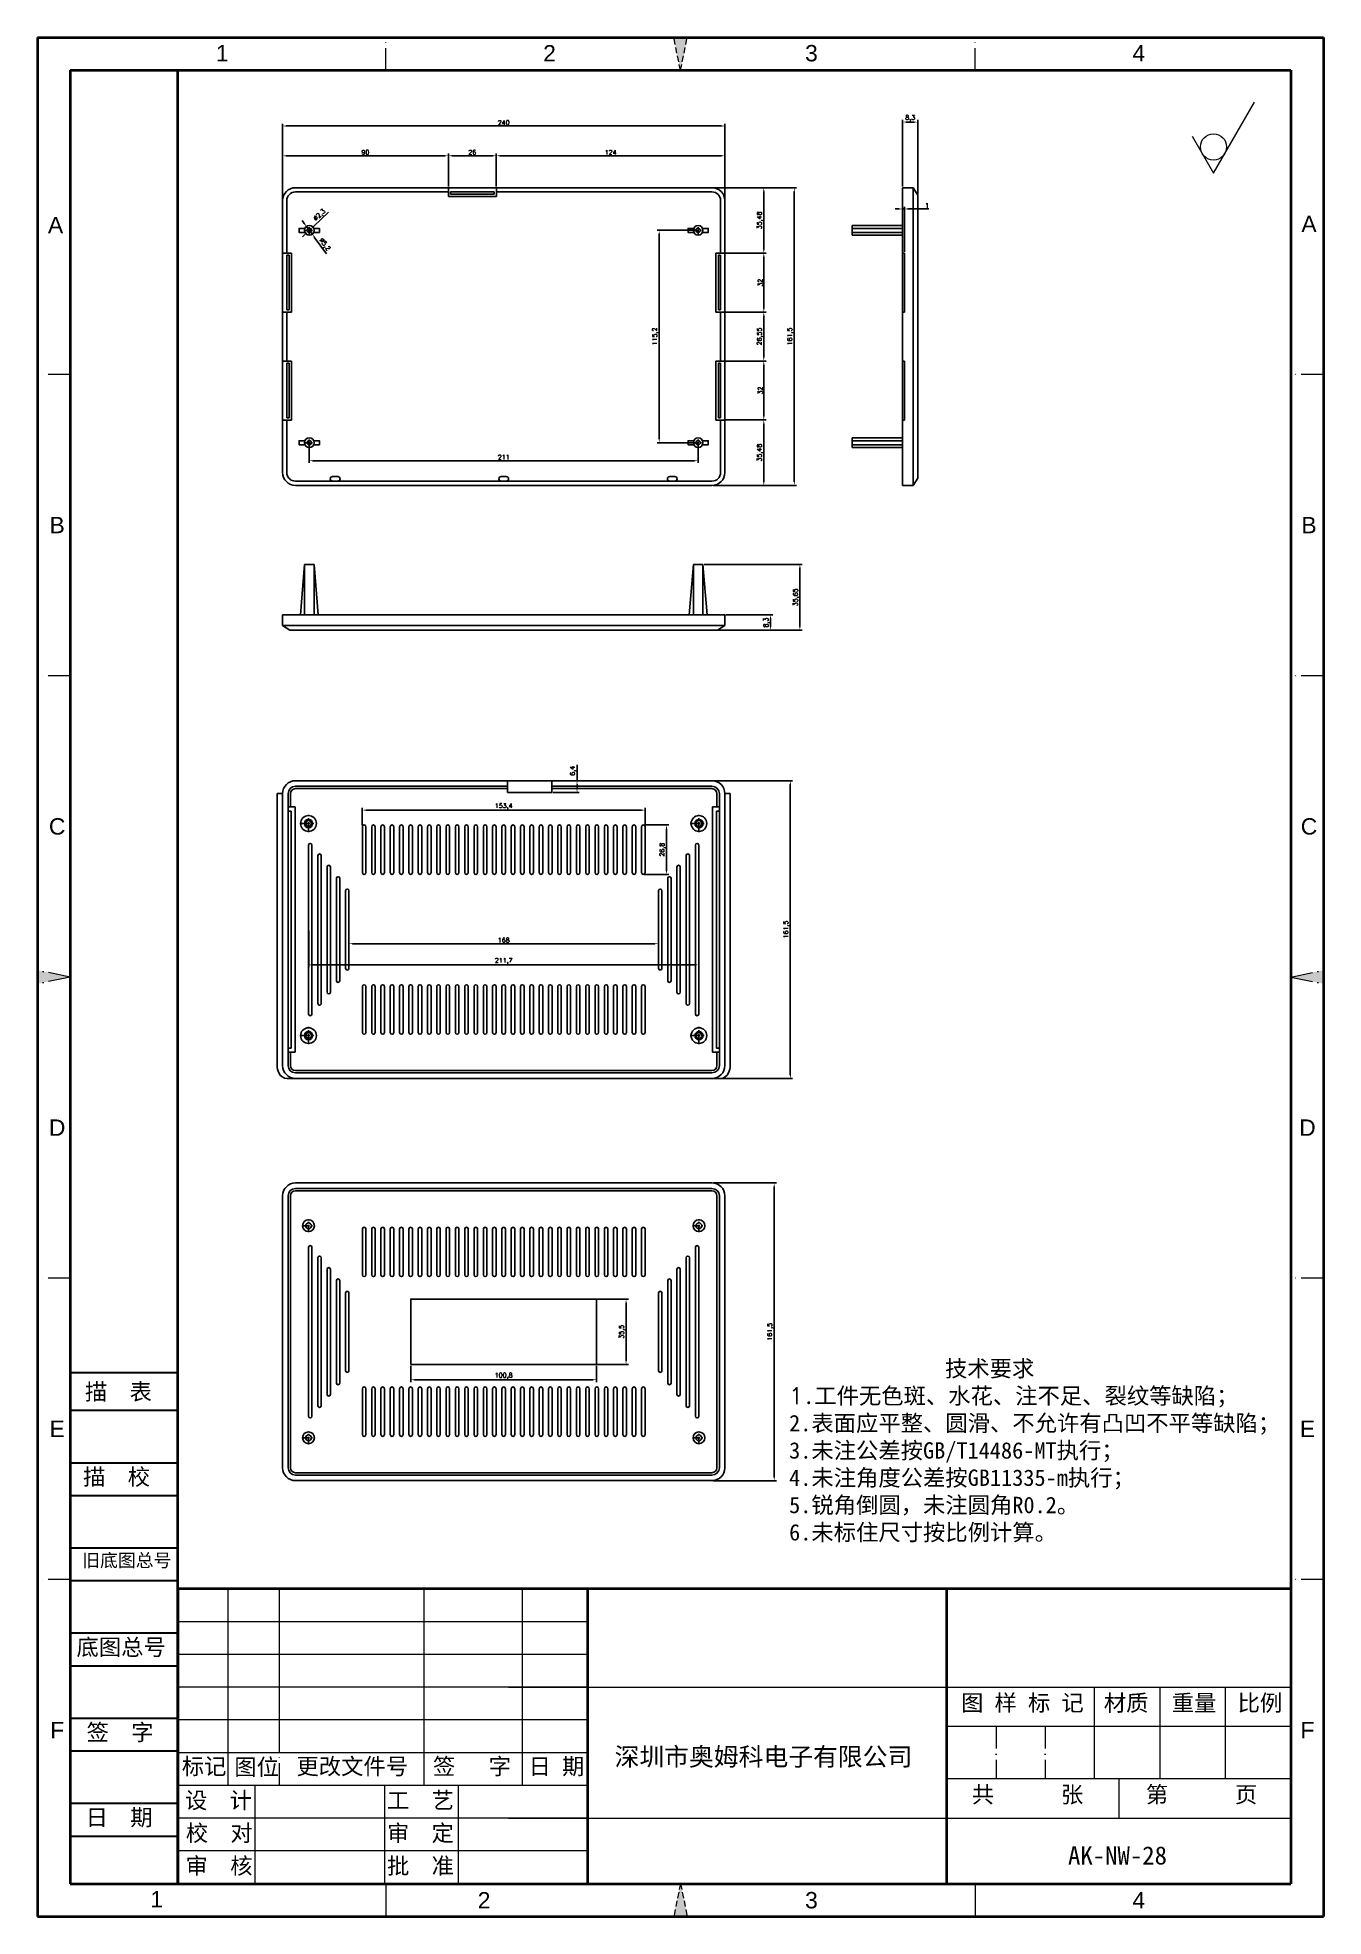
# Model space of a CAD drawing. Header units: millimetres. Extents: x 4806 to 5504, y -471 to 548.
import ezdxf
from ezdxf.enums import TextEntityAlignment as Align

# ---------------------------------------------------------------- set-up
doc = ezdxf.new("R2010")
doc.units = ezdxf.units.MM
for name, pattern in [('ACAD_ISO10W100', [18, 12, -3, 0, -3]), ('CENTER', [50.8, 31.75, -6.35, 6.35, -6.35]), ('HIDDEN2', [4.7625, 3.175, -1.5875])]:
    doc.linetypes.add(name, pattern=pattern)
for name, color, linetype, lineweight in [('dim', 82, 'Continuous', 9), ('图层1', 7, 'ACAD_ISO10W100', 15), ('图层2', 7, 'Continuous', 30), ('图层3', 7, 'Continuous', 15), ('图层4', 7, 'Continuous', 40), ('图层5', 7, 'HIDDEN2', 15), ('细实线', 3, 'Continuous', 18)]:
    doc.layers.add(name, color=color, linetype=linetype, lineweight=lineweight)
doc.layers.add('尺寸线', color=7, linetype='Continuous')
doc.styles.get("Standard").update_dxf_attribs({"font": 'txt', "bigfont": 'gbcbig.shx'})
doc.styles.add('样式 3', font='arial.ttf', dxfattribs={"height": 3.8})
doc.dimstyles.new('ISO-25', dxfattribs={"dimtxt": 2.5, "dimasz": 2.5, "dimexe": 1.25, "dimexo": 0.625, "dimtad": 1, "dimtxsty": 'Standard', "dimcen": 2.5, "dimadec": 0, "dimazin": 0, "dimtfac": 1, "dimtmove": 0, "dimatfit": 3, "dimfxl": 1, "dimarcsym": 0})

msp = doc.modelspace()

# ---------------------------------------------------------------- texts
at = {"layer": '图层1', "color": 0, "style": '样式 3'}
for s, p in [('B', (4816.619, 283.465)), ('B', (5495.877, 283.465)), ('C', (4816.619, 120.05)), ('C', (5495.877, 120.05)), ('D', (4816.619, -43.365)), ('D', (5495.044, -43.365)), ('E', (4816.619, -206.781)), ('E', (5495.044, -206.781)), ('F', (4816.619, -370.196)), ('F', (5495.044, -370.196))]:
    msp.add_text(s, height=8.881, dxfattribs=at).set_placement(p, align=Align.MIDDLE)
at = {"layer": '图层1', "color": 0, "attachment_point": 1}
for s, insert, char_height, width in [('{\\fSimSun|b0|i0|c134|p2;图 样 标 记}', (5307.063, -350.958), 8.88127, 110.18568), ('{\\fSimSun|b0|i0|c134|p2;材质 }', (5384.524, -350.995), 8.88127, 74.07087), ('{\\fSimSun|b0|i0|c134|p2;标记}', (4884.235, -385.399), 8.88127, 24.86756), ('{\\fSimSun|b0|i0|c134|p2;图位}', (4912.756, -385.758), 8.88127, 24.86756), ('{\\fSimSun|b0|i0|c134|p2;更改文件号}', (4946.476, -385.399), 8.88127, 74.07087), ('{\\fSimSun|b0|i0|c134|p2;深圳市奥姆科电子有限公司}', (5119.098, -379.653), 9.86808, 186.46045), ('{\\fSimSun|b0|i0|c134|p2;审  核}', (4886.326, -439.358), 8.88127, 72.02108), ('{\\fSimSun|b0|i0|c134|p2;批  准}', (4995.589, -439.358), 8.88127, 74.07087), ('{\\fSimSun|b0|i0|c134|p2;AK-NW-28}', (5365.111, -433.244), 9.86808, 122.42853)]:
    msp.add_mtext(s, dxfattribs=dict(at, insert=insert, char_height=char_height, width=width))
at = {"layer": '图层2', "color": 0, "attachment_point": 1}
for s, insert, char_height, width in [('{\\fSimSun|b0|i0|c134|p2;描\\fSimSun|b0|i0|c0|p2;  \\fSimSun|b0|i0|c134|p2;表}', (4831.691, -182.194), 8.88117, 99.51953), ('{\\fSimSun|b0|i0|c134|p2;描\\fSimSun|b0|i0|c0|p2;  \\fSimSun|b0|i0|c134|p2;校}', (4830.679, -228.376), 8.88117, 99.51953), ('{\\fSimSun|b0|i0|c134|p2;旧底图总号}', (4830.18, -274.558), 7.10502, 99.51953), ('{\\fSimSun|b0|i0|c134|p2;底图总号}', (4827.1, -320.74), 8.88117, 99.51953), ('{\\fSimSun|b0|i0|c134|p2;重量 }', (5421.4, -350.995), 8.88127, 74.07087), ('{\\fSimSun|b0|i0|c134|p2;比例 }', (5457.131, -350.995), 8.88127, 74.07087), ('{\\fSimSun|b0|i0|c134|p2;签\\fSimSun|b0|i0|c0|p2;  \\fSimSun|b0|i0|c134|p2;字}', (4832.601, -366.923), 8.88117, 99.51953), ('{\\fSimSun|b0|i0|c134|p2;签   字}', (5020.536, -385.399), 8.88127, 74.07087), ('{\\fSimSun|b0|i0|c134|p2;日 期}', (5072.416, -385.399), 8.88127, 74.07087), ('{\\fSimSun|b0|i0|c134|p2;设  计}', (4885.981, -403.832), 8.88127, 68.84407), ('{\\fSimSun|b0|i0|c134|p2;工  艺}', (4995.589, -403.832), 8.88127, 74.07087), ('{\\fSimSun|b0|i0|c134|p2;共      张}', (5312.916, -400.693), 8.88127, 98.26306), ('{\\fSimSun|b0|i0|c134|p2;第      页}', (5407.351, -400.693), 8.88127, 91.20747), ('{\\fSimSun|b0|i0|c134|p2;日\\fSimSun|b0|i0|c0|p2;  \\fSimSun|b0|i0|c134|p2;期}', (4832.095, -413.105), 8.88117, 99.51953), ('{\\fSimSun|b0|i0|c134|p2;校  对}', (4886.409, -421.595), 8.88127, 64.39562), ('{\\fSimSun|b0|i0|c134|p2;审  定}', (4995.589, -421.595), 8.88127, 74.07087)]:
    msp.add_mtext(s, dxfattribs=dict(at, insert=insert, char_height=char_height, width=width))
at = {"layer": '图层3', "color": 0, "insert": (5213.785, -169.606), "char_height": 8.88127, "width": 420.65557, "attachment_point": 1}
msp.add_mtext('{\\fSimSun|b0|i0|c134|p54;              技术要求\\P}1{\\fSimSun|b0|i0|c134|p54;.工件无色斑、水花、注不足、裂纹等缺陷；\\P2.表面应平整、圆滑、不允许有凸凹不平等缺陷；\\P3.未注公差按GB/T14486-MT执行；\\P4.未注角度公差按GB11335-m执行；\\P5.锐角倒圆，未注圆角R0.2。}\\P{\\fSimSun|b0|i0|c134|p2;6.未标住尺寸按比例计算。}', dxfattribs=at)
at = {"layer": '图层5', "color": 0, "style": '样式 3'}
for s, p in [('1', (4906.172, 539.498)), ('2', (5083.797, 539.498)), ('3', (5225.897, 539.498)), ('4', (5403.523, 539.498)), ('A', (4815.756, 446.234)), ('A', (5495.877, 446.881)), ('1', (4870.646, -461.919)), ('2', (5048.272, -462.449)), ('3', (5225.897, -462.449)), ('4', (5403.523, -462.449))]:
    msp.add_text(s, height=8.881, dxfattribs=at).set_placement(p, align=Align.MIDDLE)

# ---------------------------------------------------------------- blocks, each defined once
blk = doc.blocks.new('*D140')
at = {"layer": 'Defpoints', "color": 0}
for p in [(5178.9, 340.5), (5200, 340.5), (5171.9, 305)]:
    blk.add_point(p, dxfattribs=at)
at = {"layer": 'dim', "color": 0, "lineweight": -2}
for p, q in [((5179.5, 340.5), (5201.3, 340.5)), ((5200, 307), (5200, 338.5)), ((5172.5, 305), (5201.3, 305))]:
    blk.add_line(p, q, dxfattribs=at)
at = {"layer": 'dim', "color": 0}
for points in [[(5199.7, 338.5), (5200.4, 338.5), (5200, 340.5)], [(5199.7, 307), (5200.4, 307), (5200, 305)]]:
    blk.add_solid(points, dxfattribs=at)
at = {"layer": 'dim', "color": 0, "insert": (5198, 322.8), "char_height": 2.5, "attachment_point": 5, "rotation": 90}
blk.add_mtext('35,48', dxfattribs=at)
blk = doc.blocks.new('*D141')
at = {"layer": 'Defpoints', "color": 0}
for p in [(5178.9, 372.5), (5200, 372.5), (5178.9, 340.5)]:
    blk.add_point(p, dxfattribs=at)
at = {"layer": 'dim', "color": 0, "lineweight": -2}
for p, q in [((5179.5, 372.5), (5201.3, 372.5)), ((5200, 342.5), (5200, 370.5)), ((5179.5, 340.5), (5201.3, 340.5))]:
    blk.add_line(p, q, dxfattribs=at)
at = {"layer": 'dim', "color": 0}
for points in [[(5199.7, 370.5), (5200.4, 370.5), (5200, 372.5)], [(5199.7, 342.5), (5200.4, 342.5), (5200, 340.5)]]:
    blk.add_solid(points, dxfattribs=at)
at = {"layer": 'dim', "color": 0, "insert": (5198.2, 356.5), "char_height": 2.5, "attachment_point": 5, "rotation": 90}
blk.add_mtext('32', dxfattribs=at)
blk = doc.blocks.new('*D142')
at = {"layer": 'Defpoints', "color": 0}
for p in [(5178.9, 399), (5200, 399), (5178.9, 372.5)]:
    blk.add_point(p, dxfattribs=at)
at = {"layer": 'dim', "color": 0, "lineweight": -2}
for p, q in [((5179.5, 399), (5201.3, 399)), ((5200, 374.5), (5200, 397)), ((5179.5, 372.5), (5201.3, 372.5))]:
    blk.add_line(p, q, dxfattribs=at)
at = {"layer": 'dim', "color": 0}
for points in [[(5199.7, 397), (5200.4, 397), (5200, 399)], [(5199.7, 374.5), (5200.4, 374.5), (5200, 372.5)]]:
    blk.add_solid(points, dxfattribs=at)
at = {"layer": 'dim', "color": 0, "insert": (5198, 385.8), "char_height": 2.5, "attachment_point": 5, "rotation": 90}
blk.add_mtext('26,55', dxfattribs=at)
blk = doc.blocks.new('*D143')
at = {"layer": 'Defpoints', "color": 0}
for p in [(5178.9, 431), (5200, 431), (5178.9, 399)]:
    blk.add_point(p, dxfattribs=at)
at = {"layer": 'dim', "color": 0, "lineweight": -2}
for p, q in [((5179.5, 431), (5201.3, 431)), ((5200, 401), (5200, 429)), ((5179.5, 399), (5201.3, 399))]:
    blk.add_line(p, q, dxfattribs=at)
at = {"layer": 'dim', "color": 0}
for points in [[(5199.7, 429), (5200.4, 429), (5200, 431)], [(5199.7, 401), (5200.4, 401), (5200, 399)]]:
    blk.add_solid(points, dxfattribs=at)
at = {"layer": 'dim', "color": 0, "insert": (5198.2, 415), "char_height": 2.5, "attachment_point": 5, "rotation": 90}
blk.add_mtext('32', dxfattribs=at)
blk = doc.blocks.new('*D144')
at = {"layer": 'Defpoints', "color": 0}
for p in [(5171.9, 466.5), (5200, 466.5), (5178.9, 431)]:
    blk.add_point(p, dxfattribs=at)
at = {"layer": 'dim', "color": 0, "lineweight": -2}
for p, q in [((5172.5, 466.5), (5201.3, 466.5)), ((5200, 433), (5200, 464.5)), ((5179.5, 431), (5201.3, 431))]:
    blk.add_line(p, q, dxfattribs=at)
at = {"layer": 'dim', "color": 0}
for points in [[(5199.7, 464.5), (5200.4, 464.5), (5200, 466.5)], [(5199.7, 433), (5200.4, 433), (5200, 431)]]:
    blk.add_solid(points, dxfattribs=at)
at = {"layer": 'dim', "color": 0, "insert": (5198, 448.8), "char_height": 2.5, "attachment_point": 5, "rotation": 90}
blk.add_mtext('35,48', dxfattribs=at)
blk = doc.blocks.new('*D145')
at = {"layer": 'Defpoints', "color": 0}
for p in [(5186.9, 466.5), (5216.6, 466.5), (5186.9, 305)]:
    blk.add_point(p, dxfattribs=at)
at = {"layer": 'dim', "color": 0, "lineweight": -2}
for p, q in [((5187.5, 466.5), (5217.8, 466.5)), ((5216.6, 307), (5216.6, 464.5)), ((5187.5, 305), (5217.8, 305))]:
    blk.add_line(p, q, dxfattribs=at)
at = {"layer": 'dim', "color": 0}
for points in [[(5216.3, 464.5), (5216.9, 464.5), (5216.6, 466.5)], [(5216.3, 307), (5216.9, 307), (5216.6, 305)]]:
    blk.add_solid(points, dxfattribs=at)
at = {"layer": 'dim', "color": 0, "insert": (5214.5, 385.8), "char_height": 2.5, "attachment_point": 5, "rotation": 90}
blk.add_mtext('161,5', dxfattribs=at)
blk = doc.blocks.new('*D146')
at = {"layer": 'Defpoints', "color": 0}
for p in [(4953.4, 328.2), (5164.4, 328.2), (5164.4, 318.4)]:
    blk.add_point(p, dxfattribs=at)
at = {"layer": 'dim', "color": 0, "lineweight": -2}
for p, q in [((4953.4, 327.5), (4953.4, 317.2)), ((5164.4, 327.5), (5164.4, 317.2)), ((4955.4, 318.4), (5162.4, 318.4))]:
    blk.add_line(p, q, dxfattribs=at)
at = {"layer": 'dim', "color": 0}
for points in [[(4955.4, 318.7), (4955.4, 318.1), (4953.4, 318.4)], [(5162.4, 318.7), (5162.4, 318.1), (5164.4, 318.4)]]:
    blk.add_solid(points, dxfattribs=at)
at = {"layer": 'dim', "color": 0, "insert": (5058.9, 320.3), "char_height": 2.5, "attachment_point": 5}
blk.add_mtext('211', dxfattribs=at)
blk = doc.blocks.new('*D147')
at = {"layer": 'Defpoints', "color": 0}
for p in [(5143.3, 443.4), (5164.4, 443.4), (5164.4, 328.2)]:
    blk.add_point(p, dxfattribs=at)
at = {"layer": 'dim', "color": 0, "lineweight": -2}
for p, q in [((5163.8, 443.4), (5142.1, 443.4)), ((5143.3, 330.2), (5143.3, 441.4)), ((5163.8, 328.2), (5142.1, 328.2))]:
    blk.add_line(p, q, dxfattribs=at)
at = {"layer": 'dim', "color": 0}
for points in [[(5143, 441.4), (5143.6, 441.4), (5143.3, 443.4)], [(5143, 330.2), (5143.6, 330.2), (5143.3, 328.2)]]:
    blk.add_solid(points, dxfattribs=at)
at = {"layer": 'dim', "color": 0, "insert": (5141.2, 385.8), "char_height": 2.5, "attachment_point": 5, "rotation": 90}
blk.add_mtext('115,2', dxfattribs=at)
blk = doc.blocks.new('*D148')
at = {"layer": 'Defpoints', "color": 0}
for p in [(5054.9, 483.8), (5054.9, 466.5), (5178.9, 459.5)]:
    blk.add_point(p, dxfattribs=at)
at = {"layer": 'dim', "color": 0, "lineweight": -2}
for p, q in [((5054.9, 467.1), (5054.9, 485.1)), ((5176.9, 483.8), (5056.9, 483.8)), ((5178.9, 460.1), (5178.9, 485.1))]:
    blk.add_line(p, q, dxfattribs=at)
at = {"layer": 'dim', "color": 0}
for points in [[(5056.9, 484.2), (5056.9, 483.5), (5054.9, 483.8)], [(5176.9, 484.2), (5176.9, 483.5), (5178.9, 483.8)]]:
    blk.add_solid(points, dxfattribs=at)
at = {"layer": 'dim', "color": 0, "insert": (5116.9, 485.7), "char_height": 2.5, "attachment_point": 5}
blk.add_mtext('124', dxfattribs=at)
blk = doc.blocks.new('*D149')
at = {"layer": 'Defpoints', "color": 0}
for p in [(5028.9, 483.8), (5028.9, 466.5), (5054.9, 466.5)]:
    blk.add_point(p, dxfattribs=at)
at = {"layer": 'dim', "color": 0, "lineweight": -2}
for p, q in [((5028.9, 467.1), (5028.9, 485.1)), ((5052.9, 483.8), (5030.9, 483.8)), ((5054.9, 467.1), (5054.9, 485.1))]:
    blk.add_line(p, q, dxfattribs=at)
at = {"layer": 'dim', "color": 0}
for points in [[(5030.9, 484.2), (5030.9, 483.5), (5028.9, 483.8)], [(5052.9, 484.2), (5052.9, 483.5), (5054.9, 483.8)]]:
    blk.add_solid(points, dxfattribs=at)
at = {"layer": 'dim', "color": 0, "insert": (5041.9, 485.7), "char_height": 2.5, "attachment_point": 5}
blk.add_mtext('26', dxfattribs=at)
blk = doc.blocks.new('*D150')
at = {"layer": 'Defpoints', "color": 0}
for p in [(4938.9, 483.8), (4938.9, 459.5), (5028.9, 466.5)]:
    blk.add_point(p, dxfattribs=at)
at = {"layer": 'dim', "color": 0, "lineweight": -2}
for p, q in [((4938.9, 460.1), (4938.9, 485.1)), ((5026.9, 483.8), (4940.9, 483.8)), ((5028.9, 467.1), (5028.9, 485.1))]:
    blk.add_line(p, q, dxfattribs=at)
at = {"layer": 'dim', "color": 0}
for points in [[(4940.9, 484.2), (4940.9, 483.5), (4938.9, 483.8)], [(5026.9, 484.2), (5026.9, 483.5), (5028.9, 483.8)]]:
    blk.add_solid(points, dxfattribs=at)
at = {"layer": 'dim', "color": 0, "insert": (4983.9, 485.7), "char_height": 2.5, "attachment_point": 5}
blk.add_mtext('90', dxfattribs=at)
blk = doc.blocks.new('*D151')
at = {"layer": 'Defpoints', "color": 0}
for p in [(5178.9, 500), (4938.9, 472.6), (5178.9, 472.6)]:
    blk.add_point(p, dxfattribs=at)
at = {"layer": 'dim', "color": 0, "lineweight": -2}
for p, q in [((4938.9, 473.2), (4938.9, 501.2)), ((4940.9, 500), (5176.9, 500)), ((5178.9, 473.2), (5178.9, 501.2))]:
    blk.add_line(p, q, dxfattribs=at)
at = {"layer": 'dim', "color": 0}
for points in [[(4940.9, 500.3), (4940.9, 499.6), (4938.9, 500)], [(5176.9, 500.3), (5176.9, 499.6), (5178.9, 500)]]:
    blk.add_solid(points, dxfattribs=at)
at = {"layer": 'dim', "color": 0, "insert": (5058.9, 501.8), "char_height": 2.5, "attachment_point": 5}
blk.add_mtext('240', dxfattribs=at)
blk = doc.blocks.new('*D152')
at = {"layer": 'Defpoints', "color": 0}
for p in [(4951.9, 445.5), (4955, 441.3)]:
    blk.add_point(p, dxfattribs=at)
at = {"layer": 'dim', "color": 0, "lineweight": -2}
for p, q in [((4950.7, 447.1), (4949.5, 448.7)), ((4951.9, 445.5), (4955, 441.3)), ((4962.7, 430.6), (4956.1, 439.7))]:
    blk.add_line(p, q, dxfattribs=at)
at = {"layer": 'dim', "color": 0}
for points in [[(4951, 447.3), (4950.4, 446.9), (4951.9, 445.5)], [(4956.4, 439.9), (4955.9, 439.5), (4955, 441.3)]]:
    blk.add_solid(points, dxfattribs=at)
at = {"layer": 'dim', "color": 0, "insert": (4961.7, 435.6), "char_height": 2.5, "attachment_point": 5, "rotation": 306.1086}
blk.add_mtext('∅5,2', dxfattribs=at)
blk = doc.blocks.new('*D153')
at = {"layer": 'Defpoints', "color": 0}
for p in [(4952.6, 442.6), (4954.3, 444.2)]:
    blk.add_point(p, dxfattribs=at)
at = {"layer": 'dim', "color": 0, "lineweight": -2}
for p, q in [((4963.8, 453.2), (4955.7, 445.5)), ((4951.1, 441.2), (4949.7, 439.8)), ((4952.6, 442.6), (4954.3, 444.2))]:
    blk.add_line(p, q, dxfattribs=at)
at = {"layer": 'dim', "color": 0}
for points in [[(4950.9, 441.5), (4951.4, 441), (4952.6, 442.6)], [(4955.5, 445.8), (4955.9, 445.3), (4954.3, 444.2)]]:
    blk.add_solid(points, dxfattribs=at)
at = {"layer": 'dim', "color": 0, "insert": (4959.1, 451.6), "char_height": 2.5, "attachment_point": 5, "rotation": 43.2821}
blk.add_mtext('∅2,3', dxfattribs=at)
blk = doc.blocks.new('*D154')
at = {"layer": 'Defpoints', "color": 0}
for p in [(5178.9, 234.8), (5203.7, 234.8), (5174.9, 226.5)]:
    blk.add_point(p, dxfattribs=at)
at = {"layer": 'dim', "color": 0, "lineweight": -2}
for p, q in [((5179.5, 234.8), (5205, 234.8)), ((5175.5, 226.5), (5205, 226.5)), ((5203.7, 228.5), (5203.7, 232.8))]:
    blk.add_line(p, q, dxfattribs=at)
at = {"layer": 'dim', "color": 0}
for points in [[(5203.4, 232.8), (5204.1, 232.8), (5203.7, 234.8)], [(5203.4, 228.5), (5204.1, 228.5), (5203.7, 226.5)]]:
    blk.add_solid(points, dxfattribs=at)
at = {"layer": 'dim', "color": 0, "insert": (5201.6, 230.6), "char_height": 2.5, "attachment_point": 5, "rotation": 90}
blk.add_mtext('8,3', dxfattribs=at)
blk = doc.blocks.new('*D155')
at = {"layer": 'Defpoints', "color": 0}
for p in [(5167, 262.1), (5219.6, 262.1), (5174.9, 226.5)]:
    blk.add_point(p, dxfattribs=at)
at = {"layer": 'dim', "color": 0, "lineweight": -2}
for p, q in [((5167.6, 262.1), (5220.9, 262.1)), ((5219.6, 228.5), (5219.6, 260.1)), ((5175.5, 226.5), (5220.9, 226.5))]:
    blk.add_line(p, q, dxfattribs=at)
at = {"layer": 'dim', "color": 0}
for points in [[(5219.3, 260.1), (5220, 260.1), (5219.6, 262.1)], [(5219.3, 228.5), (5220, 228.5), (5219.6, 226.5)]]:
    blk.add_solid(points, dxfattribs=at)
at = {"layer": 'dim', "color": 0, "insert": (5217.6, 244.3), "char_height": 2.5, "attachment_point": 5, "rotation": 90}
blk.add_mtext('35,65', dxfattribs=at)
blk = doc.blocks.new('*D156')
at = {"layer": 'Defpoints', "color": 0}
for p in [(5171.9, 144.8), (5214.4, 144.8), (5171.9, -16.7)]:
    blk.add_point(p, dxfattribs=at)
at = {"layer": 'dim', "color": 0, "lineweight": -2}
for p, q in [((5172.5, 144.8), (5215.7, 144.8)), ((5214.4, -14.7), (5214.4, 142.8)), ((5172.5, -16.7), (5215.7, -16.7))]:
    blk.add_line(p, q, dxfattribs=at)
at = {"layer": 'dim', "color": 0}
for points in [[(5214.1, 142.8), (5214.8, 142.8), (5214.4, 144.8)], [(5214.1, -14.7), (5214.8, -14.7), (5214.4, -16.7)]]:
    blk.add_solid(points, dxfattribs=at)
at = {"layer": 'dim', "color": 0, "insert": (5212.4, 64.1), "char_height": 2.5, "attachment_point": 5, "rotation": 90}
blk.add_mtext('161,5', dxfattribs=at)
blk = doc.blocks.new('*D157')
at = {"layer": 'Defpoints', "color": 0}
for p in [(5134.7, 120.8), (5147.2, 120.8), (5134.7, 94)]:
    blk.add_point(p, dxfattribs=at)
at = {"layer": 'dim', "color": 0, "lineweight": -2}
for p, q in [((5135.3, 120.8), (5148.5, 120.8)), ((5147.2, 96), (5147.2, 118.8)), ((5135.3, 94), (5148.5, 94))]:
    blk.add_line(p, q, dxfattribs=at)
at = {"layer": 'dim', "color": 0}
for points in [[(5146.9, 118.8), (5147.6, 118.8), (5147.2, 120.8)], [(5146.9, 96), (5147.6, 96), (5147.2, 94)]]:
    blk.add_solid(points, dxfattribs=at)
at = {"layer": 'dim', "color": 0, "insert": (5145.2, 107.4), "char_height": 2.5, "attachment_point": 5, "rotation": 90}
blk.add_mtext('26,8', dxfattribs=at)
blk = doc.blocks.new('*D158')
at = {"layer": 'Defpoints', "color": 0}
for p in [(4982.2, 128.9), (4982.2, 119.9), (5135.6, 119.9)]:
    blk.add_point(p, dxfattribs=at)
at = {"layer": 'dim', "color": 0, "lineweight": -2}
for p, q in [((4982.2, 120.5), (4982.2, 130.1)), ((5133.6, 128.9), (4984.2, 128.9)), ((5135.6, 120.5), (5135.6, 130.1))]:
    blk.add_line(p, q, dxfattribs=at)
at = {"layer": 'dim', "color": 0}
for points in [[(4984.2, 129.2), (4984.2, 128.5), (4982.2, 128.9)], [(5133.6, 129.2), (5133.6, 128.5), (5135.6, 128.9)]]:
    blk.add_solid(points, dxfattribs=at)
at = {"layer": 'dim', "color": 0, "insert": (5058.9, 130.9), "char_height": 2.5, "attachment_point": 5}
blk.add_mtext('153,4', dxfattribs=at)
blk = doc.blocks.new('*D159')
at = {"layer": 'Defpoints', "color": 0}
for p in [(4974.9, 64.1), (5142.9, 64.1), (4974.9, 56.4)]:
    blk.add_point(p, dxfattribs=at)
at = {"layer": 'dim', "color": 0, "lineweight": -2}
for p, q in [((4974.9, 63.4), (4974.9, 55.2)), ((5142.9, 63.4), (5142.9, 55.2)), ((5140.9, 56.4), (4976.9, 56.4))]:
    blk.add_line(p, q, dxfattribs=at)
at = {"layer": 'dim', "color": 0}
for points in [[(4976.9, 56.7), (4976.9, 56.1), (4974.9, 56.4)], [(5140.9, 56.7), (5140.9, 56.1), (5142.9, 56.4)]]:
    blk.add_solid(points, dxfattribs=at)
at = {"layer": 'dim', "color": 0, "insert": (5058.9, 58.3), "char_height": 2.5, "attachment_point": 5}
blk.add_mtext('168', dxfattribs=at)
blk = doc.blocks.new('*D160')
at = {"layer": 'Defpoints', "color": 0}
for p in [(4953.1, 64.1), (5164.8, 64.1), (5164.8, 44.9)]:
    blk.add_point(p, dxfattribs=at)
at = {"layer": 'dim', "color": 0, "lineweight": -2}
for p, q in [((4953.1, 63.4), (4953.1, 43.7)), ((5164.8, 63.4), (5164.8, 43.7)), ((4955.1, 44.9), (5162.8, 44.9))]:
    blk.add_line(p, q, dxfattribs=at)
at = {"layer": 'dim', "color": 0}
for points in [[(4955.1, 45.3), (4955.1, 44.6), (4953.1, 44.9)], [(5162.8, 45.3), (5162.8, 44.6), (5164.8, 44.9)]]:
    blk.add_solid(points, dxfattribs=at)
at = {"layer": 'dim', "color": 0, "insert": (5058.9, 47), "char_height": 2.5, "attachment_point": 5}
blk.add_mtext('211,7', dxfattribs=at)
blk = doc.blocks.new('*D161')
at = {"layer": 'Defpoints', "color": 0}
for p in [(5008.5, -171.9), (5109.3, -171.9), (5008.5, -180.1)]:
    blk.add_point(p, dxfattribs=at)
at = {"layer": 'dim', "color": 0, "lineweight": -2}
for p, q in [((5008.5, -172.5), (5008.5, -181.4)), ((5109.3, -172.5), (5109.3, -181.4)), ((5107.3, -180.1), (5010.5, -180.1))]:
    blk.add_line(p, q, dxfattribs=at)
at = {"layer": 'dim', "color": 0}
for points in [[(5010.5, -179.8), (5010.5, -180.5), (5008.5, -180.1)], [(5107.3, -179.8), (5107.3, -180.5), (5109.3, -180.1)]]:
    blk.add_solid(points, dxfattribs=at)
at = {"layer": 'dim', "color": 0, "insert": (5058.9, -178.1), "char_height": 2.5, "attachment_point": 5}
blk.add_mtext('100,8', dxfattribs=at)
blk = doc.blocks.new('*D162')
at = {"layer": 'Defpoints', "color": 0}
for p in [(5109.3, -136.4), (5109.3, -171.9), (5125.3, -171.9)]:
    blk.add_point(p, dxfattribs=at)
at = {"layer": 'dim', "color": 0, "lineweight": -2}
for p, q in [((5109.9, -136.4), (5126.6, -136.4)), ((5125.3, -138.4), (5125.3, -169.9)), ((5109.9, -171.9), (5126.6, -171.9))]:
    blk.add_line(p, q, dxfattribs=at)
at = {"layer": 'dim', "color": 0}
for points in [[(5125, -138.4), (5125.6, -138.4), (5125.3, -136.4)], [(5125, -169.9), (5125.6, -169.9), (5125.3, -171.9)]]:
    blk.add_solid(points, dxfattribs=at)
at = {"layer": 'dim', "color": 0, "insert": (5123.2, -154.1), "char_height": 2.5, "attachment_point": 5, "rotation": 90}
blk.add_mtext('35,5', dxfattribs=at)
blk = doc.blocks.new('*D163')
at = {"layer": 'Defpoints', "color": 0}
for p in [(5171.9, -73.4), (5205.7, -73.4), (5171.9, -234.9)]:
    blk.add_point(p, dxfattribs=at)
at = {"layer": 'dim', "color": 0, "lineweight": -2}
for p, q in [((5172.5, -73.4), (5206.9, -73.4)), ((5205.7, -232.9), (5205.7, -75.4)), ((5172.5, -234.9), (5206.9, -234.9))]:
    blk.add_line(p, q, dxfattribs=at)
at = {"layer": 'dim', "color": 0}
for points in [[(5205.4, -75.4), (5206, -75.4), (5205.7, -73.4)], [(5205.4, -232.9), (5206, -232.9), (5205.7, -234.9)]]:
    blk.add_solid(points, dxfattribs=at)
at = {"layer": 'dim', "color": 0, "insert": (5203.6, -154.1), "char_height": 2.5, "attachment_point": 5, "rotation": 90}
blk.add_mtext('161,5', dxfattribs=at)
blk = doc.blocks.new('*D164')
at = {"layer": 'Defpoints', "color": 0}
for p in [(5283.6, 502.1), (5275.3, 466.5), (5283.6, 462.5)]:
    blk.add_point(p, dxfattribs=at)
at = {"layer": 'dim', "color": 0, "lineweight": -2}
for p, q in [((5275.3, 467.1), (5275.3, 503.3)), ((5277.3, 502.1), (5281.6, 502.1)), ((5283.6, 463.1), (5283.6, 503.3))]:
    blk.add_line(p, q, dxfattribs=at)
at = {"layer": 'dim', "color": 0}
for points in [[(5277.3, 502.4), (5277.3, 501.8), (5275.3, 502.1)], [(5281.6, 502.4), (5281.6, 501.8), (5283.6, 502.1)]]:
    blk.add_solid(points, dxfattribs=at)
at = {"layer": 'dim', "color": 0, "insert": (5279.5, 504.2), "char_height": 2.5, "attachment_point": 5}
blk.add_mtext('8,3', dxfattribs=at)
blk = doc.blocks.new('*D165')
at = {"layer": 'Defpoints', "color": 0}
for p in [(5276.3, 455), (5275.3, 431), (5276.3, 431)]:
    blk.add_point(p, dxfattribs=at)
at = {"layer": 'dim', "color": 0, "lineweight": -2}
for p, q in [((5273.3, 455), (5271.3, 455)), ((5275.3, 431.7), (5275.3, 456.2)), ((5275.3, 455), (5276.3, 455)), ((5276.3, 431.7), (5276.3, 456.2)), ((5278.3, 455), (5289.6, 455))]:
    blk.add_line(p, q, dxfattribs=at)
at = {"layer": 'dim', "color": 0}
for points in [[(5273.3, 455.3), (5273.3, 454.6), (5275.3, 455)], [(5278.3, 455.3), (5278.3, 454.6), (5276.3, 455)]]:
    blk.add_solid(points, dxfattribs=at)
at = {"layer": 'dim', "color": 0, "insert": (5288.6, 456.8), "char_height": 2.5, "attachment_point": 5}
blk.add_mtext('1', dxfattribs=at)
blk = doc.blocks.new('*D166')
at = {"layer": 'Defpoints', "color": 0}
for p in [(5085.1, 144.8), (5098.7, 144.8), (5085.1, 138.4)]:
    blk.add_point(p, dxfattribs=at)
at = {"layer": 'dim', "color": 0, "lineweight": -2}
for p, q in [((5098.7, 144.8), (5098.7, 153.5)), ((5085.7, 144.8), (5099.9, 144.8)), ((5098.7, 140.4), (5098.7, 142.8)), ((5085.7, 138.4), (5099.9, 138.4))]:
    blk.add_line(p, q, dxfattribs=at)
at = {"layer": 'dim', "color": 0}
for points in [[(5098.4, 142.8), (5099, 142.8), (5098.7, 144.8)], [(5098.4, 140.4), (5099, 140.4), (5098.7, 138.4)]]:
    blk.add_solid(points, dxfattribs=at)
at = {"layer": 'dim', "color": 0, "insert": (5096.6, 150.2), "char_height": 2.5, "attachment_point": 5, "rotation": 90}
blk.add_mtext('6,4', dxfattribs=at)

# ---------------------------------------------------------------- dimensions: what is measured, and where the dimension line sits
at = {"layer": 'dim'}
for base, p1, p2, override, picture, middle in [((5178.924, 499.957), (4938.924, 472.616), (5178.924, 472.616), {"dimasz": 2}, '*D151', (5058.924, 501.832)), ((5283.618, 502.096), (5275.318, 466.522), (5283.618, 462.522), {"dimasz": 2}, '*D164', (5279.468, 504.18)), ((4938.924, 483.834), (5028.924, 466.522), (4938.924, 459.522), {"dimasz": 2, "dimtmove": 1}, '*D150', (4983.924, 485.709)), ((5028.924, 483.834), (5054.924, 466.522), (5028.924, 466.522), {"dimasz": 2, "dimtmove": 1}, '*D149', (5041.924, 485.709)), ((5054.924, 483.834), (5178.924, 459.522), (5054.924, 466.522), {"dimasz": 2}, '*D148', (5116.924, 485.709)), ((5164.424, 318.407), (4953.424, 328.172), (5164.424, 328.172), {"dimasz": 2}, '*D146', (5058.924, 320.282)), ((4982.224, 128.85), (5135.624, 119.873), (4982.224, 119.873), {"dimasz": 2}, '*D158', (5058.924, 130.933)), ((5164.774, 44.936), (4953.074, 64.073), (5164.774, 64.073), {"dimasz": 2}, '*D160', (5058.924, 47.019)), ((4974.924, 56.409), (5142.924, 64.073), (4974.924, 64.073), {"dimasz": 2}, '*D159', (5058.924, 58.284)), ((5008.524, -180.144), (5109.324, -171.866), (5008.524, -171.866), {"dimasz": 2}, '*D161', (5058.924, -178.06))]:
    dim = msp.add_linear_dim(base=base, p1=p1, p2=p2, dimstyle='ISO-25', override=override, dxfattribs=at)
    dim.commit()
    dim.dimension.update_dxf_attribs({"geometry": picture, "text_midpoint": middle})
for base, p1, p2, override, picture, middle in [((5200.044859995, 466.522394117), (5178.924454796, 431.047394117), (5171.924454796, 466.522394117), {"dimasz": 2, "dimtmove": 1}, '*D144', (5197.961526662, 448.784894117)), ((5216.584, 466.522), (5186.922, 305.022), (5186.922, 466.522), {"dimasz": 2}, '*D145', (5214.501, 385.772)), ((5143.305, 443.372), (5164.424, 328.172), (5164.424, 443.372), {"dimasz": 2}, '*D147', (5141.222, 385.772)), ((5200.045, 431.047), (5178.924, 399.047), (5178.924, 431.047), {"dimasz": 2, "dimtmove": 1}, '*D143', (5198.17, 415.047)), ((5200.045, 399.047), (5178.924, 372.497), (5178.924, 399.047), {"dimasz": 2, "dimtmove": 1}, '*D142', (5197.962, 385.772)), ((5200.045, 372.497), (5178.924, 340.497), (5178.924, 372.497), {"dimasz": 2, "dimtmove": 1}, '*D141', (5198.17, 356.497)), ((5200.044859995, 340.497394117), (5171.924454796, 305.022394117), (5178.924454796, 340.497394117), {"dimasz": 2}, '*D140', (5197.961526662, 322.759894117)), ((5219.641, 262.148), (5174.924, 226.498), (5167.024, 262.148), {"dimasz": 2}, '*D155', (5217.557, 244.323)), ((5203.728, 234.798), (5174.924, 226.498), (5178.924, 234.798), {"dimasz": 2}, '*D154', (5201.644, 230.648)), ((5098.685, 144.823), (5085.074, 138.423), (5085.074, 144.823), {"dimasz": 2}, '*D166', (5096.601, 150.156)), ((5214.434, 144.823), (5171.924, -16.677), (5171.924, 144.823), {"dimasz": 2}, '*D156', (5212.351, 64.073)), ((5147.239, 120.823), (5134.674, 94.023), (5134.674, 120.823), {"dimasz": 2}, '*D157', (5145.155, 107.423)), ((5205.691, -73.366), (5171.924, -234.866), (5171.924, -73.366), {"dimasz": 2}, '*D163', (5203.607, -154.116)), ((5125.305, -171.866), (5109.324, -136.366), (5109.324, -171.866), {"dimasz": 2}, '*D162', (5123.221, -154.116))]:
    dim = msp.add_linear_dim(base=base, p1=p1, p2=p2, angle=90, dimstyle='ISO-25', override=override, dxfattribs=at)
    dim.commit()
    dim.dimension.update_dxf_attribs({"geometry": picture, "text_midpoint": middle})
for p1, p2, picture, middle in [((4951.892, 445.473), (4954.957, 441.272), '*D152', (4961.698, 435.565)), ((4952.587, 442.584), (4954.262, 444.161), '*D153', (4959.082, 451.562))]:
    dim = msp.add_diameter_dim_2p(p1=p1, p2=p2, dimstyle='ISO-25', override={"dimasz": 2}, dxfattribs=at)
    dim.commit()
    dim.dimension.update_dxf_attribs({"geometry": picture, "text_midpoint": middle})
dim = msp.add_linear_dim(base=(5276.318, 454.953), p1=(5275.318, 431.047), p2=(5276.318, 431.047), dimstyle='ISO-25', override={"dimasz": 2}, dxfattribs=at)
dim.commit()
dim.dimension.update_dxf_attribs({"geometry": '*D165', "text_midpoint": (5288.58, 454.953), "dimtype": 160})

# ---------------------------------------------------------------- hatches: boundary and pattern name
at = {"layer": '图层1'}
for points in [[(4823.753, 38.342), (4805.991, 41.998), (4805.991, 34.686)], [(5485.941, 38.342), (5503.704, 41.998), (5503.704, 34.686)]]:
    msp.add_hatch(color=0, dxfattribs=at).paths.add_polyline_path(points)
at = {"layer": '图层5'}
for points in [[(5154.847, 530.187), (5151.191, 547.95), (5158.503, 547.95)], [(5154.847, -453.503), (5151.191, -471.265), (5158.503, -471.265)]]:
    msp.add_hatch(color=0, dxfattribs=at).paths.add_polyline_path(points)

# ---------------------------------------------------------------- linework, layer by layer
for p, q in [((4938.924, 459.522), (4938.924, 312.022)), ((4941.224, 459.522), (4941.224, 431.047)), ((4945.924, 466.522), (5054.924, 466.522)), ((4945.924, 464.222), (5028.924, 464.222)), ((5028.924, 461.672), (5028.924, 466.522)), ((5054.924, 461.672), (5028.924, 461.672)), ((5053.724, 464.222), (5030.124, 464.222)), ((5030.124, 463.022), (5030.124, 464.222)), ((5053.724, 463.022), (5030.124, 463.022)), ((5053.724, 464.222), (5053.724, 463.022)), ((5054.924, 466.522), (5171.924, 466.522)), ((5054.924, 466.522), (5054.924, 461.672)), ((5054.924, 464.222), (5171.924, 464.222)), ((5176.624, 459.522), (5176.624, 431.047)), ((5178.924, 459.522), (5178.924, 312.022)), ((5275.318, 305.022), (5275.318, 466.522)), ((5275.318, 466.522), (5281.018, 466.522)), ((5281.018, 466.522), (5281.018, 305.022)), ((5283.618, 462.522), (5281.018, 466.522)), ((5283.618, 462.522), (5283.618, 309.022)), ((5247.968, 445.972), (5247.968, 440.772)), ((5247.968, 445.972), (5275.318, 445.972)), ((5247.968, 444.447), (5275.318, 444.447)), ((5247.968, 442.297), (5275.318, 442.297)), ((5247.968, 440.772), (5275.318, 440.772)), ((4943.774, 431.047), (4938.924, 431.047)), ((4941.224, 429.847), (4941.224, 400.247)), ((4942.424, 429.847), (4941.224, 429.847)), ((4941.224, 400.247), (4941.224, 429.847)), ((4941.224, 429.847), (4941.224, 400.247)), ((4942.424, 400.247), (4942.424, 429.847)), ((4943.774, 399.047), (4943.774, 431.047)), ((5174.074, 399.047), (5174.074, 431.047)), ((5174.074, 431.047), (5178.924, 431.047)), ((5175.424, 429.847), (5176.624, 429.847)), ((5175.424, 400.247), (5175.424, 429.847)), ((5176.624, 400.247), (5176.624, 429.847)), ((5176.624, 429.847), (5176.624, 400.247)), ((5275.318, 431.047), (5276.318, 431.047)), ((5276.318, 431.047), (5276.318, 399.047)), ((4943.774, 399.047), (4938.924, 399.047)), ((4942.424, 400.247), (4941.224, 400.247)), ((4941.224, 399.047), (4941.224, 372.497)), ((5174.074, 399.047), (5178.924, 399.047)), ((5175.424, 400.247), (5176.624, 400.247)), ((5176.624, 372.497), (5176.624, 399.047)), ((5276.318, 399.047), (5275.318, 399.047)), ((4943.774, 372.497), (4938.924, 372.497)), ((4941.224, 371.297), (4941.224, 341.697)), ((4941.224, 371.297), (4941.224, 341.697)), ((4942.424, 371.297), (4941.224, 371.297)), ((4941.224, 371.297), (4941.224, 341.697)), ((4942.424, 371.297), (4942.424, 341.697)), ((4943.774, 372.497), (4943.774, 340.497)), ((5174.074, 372.497), (5174.074, 340.497)), ((5174.074, 372.497), (5178.924, 372.497)), ((5175.424, 371.297), (5175.424, 341.697)), ((5175.424, 371.297), (5176.624, 371.297)), ((5176.624, 371.297), (5176.624, 341.697)), ((5176.624, 371.297), (5176.624, 341.697)), ((5276.318, 372.497), (5275.318, 372.497)), ((5276.318, 340.497), (5276.318, 372.497)), ((4943.774, 340.497), (4938.924, 340.497)), ((4942.424, 341.697), (4941.224, 341.697)), ((4941.224, 340.497), (4941.224, 312.022)), ((5174.074, 340.497), (5178.924, 340.497)), ((5175.424, 341.697), (5176.624, 341.697)), ((5176.624, 340.497), (5176.624, 312.022)), ((5275.318, 340.497), (5276.318, 340.497)), ((5247.968, 325.572), (5247.968, 330.772)), ((5247.968, 330.772), (5275.318, 330.772)), ((5247.968, 329.247), (5275.318, 329.247)), ((5247.968, 327.097), (5275.318, 327.097)), ((5247.968, 325.572), (5275.318, 325.572)), ((5171.924, 307.322), (4945.924, 307.322)), ((5283.618, 309.022), (5281.018, 305.022)), ((5171.924, 305.022), (4945.924, 305.022)), ((5275.318, 305.022), (5281.018, 305.022)), ((4950.824, 262.148), (4948.6, 234.798)), ((4950.824, 262.148), (4956.024, 262.148)), ((4950.824, 262.148), (4950.824, 234.798)), ((4956.024, 262.148), (4956.024, 234.798)), ((4956.024, 262.148), (4958.249, 234.798)), ((5161.824, 262.148), (5159.6, 234.798)), ((5167.024, 262.148), (5161.824, 262.148)), ((5161.824, 262.148), (5161.824, 234.798)), ((5167.024, 262.148), (5167.024, 234.798)), ((5167.024, 262.148), (5169.249, 234.798)), ((4938.924, 229.098), (4938.924, 234.798)), ((4938.924, 234.798), (5178.924, 234.798)), ((5178.924, 234.798), (5178.924, 229.098)), ((5178.924, 229.098), (4938.924, 229.098)), ((4942.924, 226.498), (4938.924, 229.098)), ((5174.924, 226.498), (4942.924, 226.498)), ((5174.924, 226.498), (5178.924, 229.098)), ((4945.924, 144.823), (5171.924, 144.823)), ((4938.924, 137.823), (4936.024, 137.823)), ((4936.024, 137.823), (4936.024, -9.677)), ((4938.924, 137.823), (4938.924, -9.677)), ((4941.924, 137.823), (4941.924, -9.677)), ((4943.224, 137.823), (4943.224, 130.573)), ((4945.924, 141.823), (5060.924, 141.823)), ((4945.924, 140.523), (5060.924, 140.523)), ((5085.074, 141.823), (5171.924, 141.823)), ((5085.074, 140.523), (5171.924, 140.523)), ((5174.624, 137.823), (5174.624, 130.573)), ((5175.924, 137.823), (5175.924, -9.677)), ((5178.924, 137.823), (5178.924, -9.677)), ((5178.924, 137.823), (5181.824, 137.823)), ((5181.824, 137.823), (5181.824, -9.677)), ((4945.724, 130.573), (4941.924, 130.573)), ((4943.524, 128.373), (4941.924, 128.373)), ((4943.524, 128.373), (4943.524, -0.227)), ((4945.724, 130.573), (4945.724, -2.427)), ((5172.124, 130.573), (5172.124, -2.427)), ((5172.124, 130.573), (5175.924, 130.573)), ((5174.324, 128.373), (5174.324, -0.227)), ((5174.324, 128.373), (5175.924, 128.373)), ((4953.074, 18.249), (4953.074, 109.897)), ((4954.874, 109.897), (4954.874, 18.249)), ((4958.124, 23.948), (4958.124, 104.198)), ((4959.924, 104.198), (4959.924, 23.948)), ((5157.924, 104.198), (5157.924, 23.948)), ((5159.724, 23.948), (5159.724, 104.198)), ((5162.974, 109.897), (5162.974, 18.249)), ((5164.774, 18.249), (5164.774, 109.897)), ((4963.124, 30.113), (4963.124, 98.033)), ((4964.924, 98.033), (4964.924, 30.113)), ((4968.124, 36.279), (4968.124, 91.867)), ((4969.924, 91.867), (4969.924, 36.279)), ((5147.924, 91.867), (5147.924, 36.279)), ((5149.724, 36.279), (5149.724, 91.867)), ((5152.924, 98.033), (5152.924, 30.113)), ((5154.724, 30.113), (5154.724, 98.033)), ((4973.124, 42.973), (4973.124, 85.173)), ((4974.924, 85.173), (4974.924, 42.973)), ((5142.924, 85.173), (5142.924, 42.973)), ((5144.724, 42.973), (5144.724, 85.173)), ((4943.524, -0.227), (4941.924, -0.227)), ((4945.724, -2.427), (4941.924, -2.427)), ((4943.224, -2.427), (4943.224, -9.677)), ((5172.124, -2.427), (5175.924, -2.427)), ((5174.324, -0.227), (5175.924, -0.227)), ((5174.624, -2.427), (5174.624, -9.677)), ((4945.924, -16.677), (4941.451, -16.677)), ((5171.924, -12.377), (4945.924, -12.377)), ((5171.924, -13.677), (4945.924, -13.677)), ((5171.924, -16.677), (4945.924, -16.677)), ((5171.924, -16.677), (5176.398, -16.677)), ((4938.924, -80.366), (4938.924, -227.866)), ((4941.924, -80.366), (4941.924, -227.866)), ((4943.224, -80.366), (4943.224, -87.616)), ((4945.924, -73.366), (5171.924, -73.366)), ((4945.924, -76.366), (5060.924, -76.366)), ((4945.924, -77.666), (5060.924, -77.666)), ((5060.924, -76.366), (5171.924, -76.366)), ((5060.924, -77.666), (5171.924, -77.666)), ((5174.624, -80.366), (5174.624, -220.616)), ((5175.924, -80.366), (5175.924, -227.866)), ((5178.924, -80.366), (5178.924, -227.866)), ((4943.224, -87.616), (4943.224, -227.866)), ((4953.074, -199.939), (4953.074, -108.292)), ((4954.874, -108.292), (4954.874, -199.939)), ((5162.974, -108.292), (5162.974, -199.939)), ((5164.774, -199.939), (5164.774, -108.292)), ((4958.124, -194.241), (4958.124, -113.99)), ((4959.924, -113.99), (4959.924, -194.241)), ((4963.124, -188.076), (4963.124, -120.156)), ((4964.924, -120.156), (4964.924, -188.076)), ((5152.924, -120.156), (5152.924, -188.076)), ((5154.724, -188.076), (5154.724, -120.156)), ((5157.924, -113.99), (5157.924, -194.241)), ((5159.724, -194.241), (5159.724, -113.99)), ((4968.124, -181.91), (4968.124, -126.321)), ((4969.924, -126.321), (4969.924, -181.91)), ((5147.924, -126.321), (5147.924, -181.91)), ((5149.724, -181.91), (5149.724, -126.321)), ((4973.124, -175.216), (4973.124, -133.016)), ((4974.924, -133.016), (4974.924, -175.216)), ((5142.924, -133.016), (5142.924, -175.216)), ((5144.724, -175.216), (5144.724, -133.016)), ((5174.624, -220.616), (5174.624, -227.866)), ((5171.924, -230.566), (4945.924, -230.566)), ((5171.924, -231.866), (4945.924, -231.866)), ((5171.924, -234.866), (4945.924, -234.866))]:
    msp.add_line(p, q)
at = {"color": 1, "linetype": 'CENTER', "ltscale": 0.104}
for p, q in [((4950.564, 443.372), (4956.284, 443.372)), ((4953.424, 440.512), (4953.424, 446.232)), ((5161.564, 443.372), (5167.284, 443.372)), ((5164.424, 440.512), (5164.424, 446.232)), ((4950.564, 328.172), (4956.284, 328.172)), ((4953.424, 325.312), (4953.424, 331.032)), ((5161.564, 328.172), (5167.284, 328.172)), ((5164.424, 325.312), (5164.424, 331.032))]:
    msp.add_line(p, q, dxfattribs=at)
at = {"color": 1, "linetype": 'CENTER', "ltscale": 0.171}
for p, q in [((4952.999, 116.896), (4952.999, 126.301)), ((5164.849, 116.896), (5164.849, 126.301)), ((4948.297, 121.598), (4957.702, 121.598)), ((5160.147, 121.598), (5169.552, 121.598)), ((4952.999, 1.846), (4952.999, 11.251)), ((5164.849, 1.846), (5164.849, 11.251)), ((4948.297, 6.548), (4957.702, 6.548)), ((5160.147, 6.548), (5169.552, 6.548))]:
    msp.add_line(p, q, dxfattribs=at)
at = {"color": 1, "linetype": 'CENTER', "ltscale": 0.128}
for p, q in [((4949.479, -96.591), (4956.519, -96.591)), ((4952.999, -100.111), (4952.999, -93.071)), ((5161.329, -96.591), (5168.369, -96.591)), ((5164.849, -100.111), (5164.849, -93.071)), ((4949.479, -211.641), (4956.519, -211.641)), ((4952.999, -215.161), (4952.999, -208.121)), ((5161.329, -211.641), (5168.369, -211.641)), ((5164.849, -215.161), (5164.849, -208.121))]:
    msp.add_line(p, q, dxfattribs=at)
for points in [[(4951.057, 442.297), (4947.924, 442.297), (4947.924, 444.447), (4951.057, 444.447)], [(4955.792, 444.447), (4958.924, 444.447), (4958.924, 442.297), (4955.792, 442.297)], [(5162.057, 444.447), (5158.924, 444.447), (5158.924, 442.297), (5162.057, 442.297)], [(5166.792, 442.297), (5169.924, 442.297), (5169.924, 444.447), (5166.792, 444.447)], [(4951.057, 329.247), (4947.924, 329.247), (4947.924, 327.097), (4951.057, 327.097)], [(4955.792, 327.097), (4958.924, 327.097), (4958.924, 329.247), (4955.792, 329.247)], [(5162.057, 327.097), (5158.924, 327.097), (5158.924, 329.247), (5162.057, 329.247)], [(5166.792, 329.247), (5169.924, 329.247), (5169.924, 327.097), (5166.792, 327.097)], [(4968.874, 309.822), (4966.074, 309.822)], [(4966.074, 307.322), (4968.874, 307.322)], [(5060.324, 309.822), (5057.524, 309.822)], [(5057.524, 307.322), (5060.324, 307.322)], [(5148.974, 309.822), (5151.774, 309.822)], [(5151.774, 307.322), (5148.974, 307.322)], [(4982.224, 119.873), (4982.224, 94.973)], [(4984.124, 94.973), (4984.124, 119.873)], [(4987.274, 119.873), (4987.274, 94.973)], [(4989.174, 94.973), (4989.174, 119.873)], [(4992.324, 119.873), (4992.324, 94.973)], [(4994.224, 94.973), (4994.224, 119.873)], [(4997.374, 119.873), (4997.374, 94.973)], [(4999.274, 94.973), (4999.274, 119.873)], [(5002.424, 119.873), (5002.424, 94.973)], [(5004.324, 94.973), (5004.324, 119.873)], [(5007.474, 119.873), (5007.474, 94.973)], [(5009.374, 94.973), (5009.374, 119.873)], [(5012.524, 119.873), (5012.524, 94.973)], [(5014.424, 94.973), (5014.424, 119.873)], [(5017.574, 119.873), (5017.574, 94.973)], [(5019.474, 94.973), (5019.474, 119.873)], [(5022.624, 119.873), (5022.624, 94.973)], [(5024.524, 94.973), (5024.524, 119.873)], [(5027.674, 119.873), (5027.674, 94.973)], [(5029.574, 94.973), (5029.574, 119.873)], [(5032.724, 119.873), (5032.724, 94.973)], [(5034.624, 94.973), (5034.624, 119.873)], [(5037.774, 119.873), (5037.774, 94.973)], [(5039.674, 94.973), (5039.674, 119.873)], [(5042.824, 119.873), (5042.824, 94.973)], [(5044.724, 94.973), (5044.724, 119.873)], [(5047.874, 119.873), (5047.874, 94.973)], [(5049.774, 94.973), (5049.774, 119.873)], [(5052.924, 119.873), (5052.924, 94.973)], [(5054.824, 94.973), (5054.824, 119.873)], [(5057.974, 119.873), (5057.974, 94.973)], [(5059.874, 94.973), (5059.874, 119.873)], [(5063.024, 119.873), (5063.024, 94.973)], [(5064.924, 94.973), (5064.924, 119.873)], [(5068.074, 119.873), (5068.074, 94.973)], [(5069.974, 94.973), (5069.974, 119.873)], [(5073.124, 119.873), (5073.124, 94.973)], [(5075.024, 94.973), (5075.024, 119.873)], [(5078.174, 119.873), (5078.174, 94.973)], [(5080.074, 94.973), (5080.074, 119.873)], [(5083.224, 119.873), (5083.224, 94.973)], [(5085.124, 94.973), (5085.124, 119.873)], [(5088.274, 119.873), (5088.274, 94.973)], [(5090.174, 94.973), (5090.174, 119.873)], [(5093.324, 119.873), (5093.324, 94.973)], [(5095.224, 94.973), (5095.224, 119.873)], [(5098.374, 119.873), (5098.374, 94.973)], [(5100.274, 94.973), (5100.274, 119.873)], [(5103.424, 119.873), (5103.424, 94.973)], [(5105.324, 94.973), (5105.324, 119.873)], [(5108.474, 119.873), (5108.474, 94.973)], [(5110.374, 94.973), (5110.374, 119.873)], [(5113.524, 119.873), (5113.524, 94.973)], [(5115.424, 94.973), (5115.424, 119.873)], [(5118.574, 119.873), (5118.574, 94.973)], [(5120.474, 94.973), (5120.474, 119.873)], [(5123.624, 119.873), (5123.624, 94.973)], [(5125.524, 94.973), (5125.524, 119.873)], [(5128.674, 119.873), (5128.674, 94.973)], [(5130.574, 94.973), (5130.574, 119.873)], [(5133.724, 119.873), (5133.724, 94.973)], [(5135.624, 94.973), (5135.624, 119.873)], [(4982.224, 8.273), (4982.224, 33.173)], [(4984.124, 33.173), (4984.124, 8.273)], [(4987.274, 8.273), (4987.274, 33.173)], [(4989.174, 33.173), (4989.174, 8.273)], [(4992.324, 8.273), (4992.324, 33.173)], [(4994.224, 33.173), (4994.224, 8.273)], [(4997.374, 8.273), (4997.374, 33.173)], [(4999.274, 33.173), (4999.274, 8.273)], [(5002.424, 8.273), (5002.424, 33.173)], [(5004.324, 33.173), (5004.324, 8.273)], [(5007.474, 8.273), (5007.474, 33.173)], [(5009.374, 33.173), (5009.374, 8.273)], [(5012.524, 8.273), (5012.524, 33.173)], [(5014.424, 33.173), (5014.424, 8.273)], [(5017.574, 8.273), (5017.574, 33.173)], [(5019.474, 33.173), (5019.474, 8.273)], [(5022.624, 8.273), (5022.624, 33.173)], [(5024.524, 33.173), (5024.524, 8.273)], [(5027.674, 8.273), (5027.674, 33.173)], [(5029.574, 33.173), (5029.574, 8.273)], [(5032.724, 8.273), (5032.724, 33.173)], [(5034.624, 33.173), (5034.624, 8.273)], [(5037.774, 8.273), (5037.774, 33.173)], [(5039.674, 33.173), (5039.674, 8.273)], [(5042.824, 8.273), (5042.824, 33.173)], [(5044.724, 33.173), (5044.724, 8.273)], [(5047.874, 8.273), (5047.874, 33.173)], [(5049.774, 33.173), (5049.774, 8.273)], [(5052.924, 8.273), (5052.924, 33.173)], [(5054.824, 33.173), (5054.824, 8.273)], [(5057.974, 8.273), (5057.974, 33.173)], [(5059.874, 33.173), (5059.874, 8.273)], [(5063.024, 8.273), (5063.024, 33.173)], [(5064.924, 33.173), (5064.924, 8.273)], [(5068.074, 8.273), (5068.074, 33.173)], [(5069.974, 33.173), (5069.974, 8.273)], [(5073.124, 8.273), (5073.124, 33.173)], [(5075.024, 33.173), (5075.024, 8.273)], [(5078.174, 8.273), (5078.174, 33.173)], [(5080.074, 33.173), (5080.074, 8.273)], [(5083.224, 8.273), (5083.224, 33.173)], [(5085.124, 33.173), (5085.124, 8.273)], [(5088.274, 8.273), (5088.274, 33.173)], [(5090.174, 33.173), (5090.174, 8.273)], [(5093.324, 8.273), (5093.324, 33.173)], [(5095.224, 33.173), (5095.224, 8.273)], [(5098.374, 8.273), (5098.374, 33.173)], [(5100.274, 33.173), (5100.274, 8.273)], [(5103.424, 8.273), (5103.424, 33.173)], [(5105.324, 33.173), (5105.324, 8.273)], [(5108.474, 8.273), (5108.474, 33.173)], [(5110.374, 33.173), (5110.374, 8.273)], [(5113.524, 8.273), (5113.524, 33.173)], [(5115.424, 33.173), (5115.424, 8.273)], [(5118.574, 8.273), (5118.574, 33.173)], [(5120.474, 33.173), (5120.474, 8.273)], [(5123.624, 8.273), (5123.624, 33.173)], [(5125.524, 33.173), (5125.524, 8.273)], [(5128.674, 8.273), (5128.674, 33.173)], [(5130.574, 33.173), (5130.574, 8.273)], [(5133.724, 8.273), (5133.724, 33.173)], [(5135.624, 33.173), (5135.624, 8.273)], [(4982.224, -98.316), (4982.224, -123.216)], [(4984.124, -123.216), (4984.124, -98.316)], [(4987.274, -98.316), (4987.274, -123.216)], [(4989.174, -123.216), (4989.174, -98.316)], [(4992.324, -98.316), (4992.324, -123.216)], [(4994.224, -123.216), (4994.224, -98.316)], [(4997.374, -98.316), (4997.374, -123.216)], [(4999.274, -123.216), (4999.274, -98.316)], [(5002.424, -98.316), (5002.424, -123.216)], [(5004.324, -123.216), (5004.324, -98.316)], [(5007.474, -98.316), (5007.474, -123.216)], [(5009.374, -123.216), (5009.374, -98.316)], [(5012.524, -98.316), (5012.524, -123.216)], [(5014.424, -123.216), (5014.424, -98.316)], [(5017.574, -98.316), (5017.574, -123.216)], [(5019.474, -123.216), (5019.474, -98.316)], [(5022.624, -98.316), (5022.624, -123.216)], [(5024.524, -123.216), (5024.524, -98.316)], [(5027.674, -98.316), (5027.674, -123.216)], [(5029.574, -123.216), (5029.574, -98.316)], [(5032.724, -98.316), (5032.724, -123.216)], [(5034.624, -123.216), (5034.624, -98.316)], [(5037.774, -98.316), (5037.774, -123.216)], [(5039.674, -123.216), (5039.674, -98.316)], [(5042.824, -98.316), (5042.824, -123.216)], [(5044.724, -123.216), (5044.724, -98.316)], [(5047.874, -98.316), (5047.874, -123.216)], [(5049.774, -123.216), (5049.774, -98.316)], [(5052.924, -98.316), (5052.924, -123.216)], [(5054.824, -123.216), (5054.824, -98.316)], [(5057.974, -98.316), (5057.974, -123.216)], [(5059.874, -123.216), (5059.874, -98.316)], [(5063.024, -98.316), (5063.024, -123.216)], [(5064.924, -123.216), (5064.924, -98.316)], [(5068.074, -98.316), (5068.074, -123.216)], [(5069.974, -123.216), (5069.974, -98.316)], [(5073.124, -98.316), (5073.124, -123.216)], [(5075.024, -123.216), (5075.024, -98.316)], [(5078.174, -98.316), (5078.174, -123.216)], [(5080.074, -123.216), (5080.074, -98.316)], [(5083.224, -98.316), (5083.224, -123.216)], [(5085.124, -123.216), (5085.124, -98.316)], [(5088.274, -98.316), (5088.274, -123.216)], [(5090.174, -123.216), (5090.174, -98.316)], [(5093.324, -98.316), (5093.324, -123.216)], [(5095.224, -123.216), (5095.224, -98.316)], [(5098.374, -98.316), (5098.374, -123.216)], [(5100.274, -123.216), (5100.274, -98.316)], [(5103.424, -98.316), (5103.424, -123.216)], [(5105.324, -123.216), (5105.324, -98.316)], [(5108.474, -98.316), (5108.474, -123.216)], [(5110.374, -123.216), (5110.374, -98.316)], [(5113.524, -98.316), (5113.524, -123.216)], [(5115.424, -123.216), (5115.424, -98.316)], [(5118.574, -98.316), (5118.574, -123.216)], [(5120.474, -123.216), (5120.474, -98.316)], [(5123.624, -98.316), (5123.624, -123.216)], [(5125.524, -123.216), (5125.524, -98.316)], [(5128.674, -98.316), (5128.674, -123.216)], [(5130.574, -123.216), (5130.574, -98.316)], [(5133.724, -98.316), (5133.724, -123.216)], [(5135.624, -123.216), (5135.624, -98.316)], [(4982.224, -209.916), (4982.224, -185.016)], [(4984.124, -185.016), (4984.124, -209.916)], [(4987.274, -209.916), (4987.274, -185.016)], [(4989.174, -185.016), (4989.174, -209.916)], [(4992.324, -209.916), (4992.324, -185.016)], [(4994.224, -185.016), (4994.224, -209.916)], [(4997.374, -209.916), (4997.374, -185.016)], [(4999.274, -185.016), (4999.274, -209.916)], [(5002.424, -209.916), (5002.424, -185.016)], [(5004.324, -185.016), (5004.324, -209.916)], [(5007.474, -209.916), (5007.474, -185.016)], [(5009.374, -185.016), (5009.374, -209.916)], [(5012.524, -209.916), (5012.524, -185.016)], [(5014.424, -185.016), (5014.424, -209.916)], [(5017.574, -209.916), (5017.574, -185.016)], [(5019.474, -185.016), (5019.474, -209.916)], [(5022.624, -209.916), (5022.624, -185.016)], [(5024.524, -185.016), (5024.524, -209.916)], [(5027.674, -209.916), (5027.674, -185.016)], [(5029.574, -185.016), (5029.574, -209.916)], [(5032.724, -209.916), (5032.724, -185.016)], [(5034.624, -185.016), (5034.624, -209.916)], [(5037.774, -209.916), (5037.774, -185.016)], [(5039.674, -185.016), (5039.674, -209.916)], [(5042.824, -209.916), (5042.824, -185.016)], [(5044.724, -185.016), (5044.724, -209.916)], [(5047.874, -209.916), (5047.874, -185.016)], [(5049.774, -185.016), (5049.774, -209.916)], [(5052.924, -209.916), (5052.924, -185.016)], [(5054.824, -185.016), (5054.824, -209.916)], [(5057.974, -209.916), (5057.974, -185.016)], [(5059.874, -185.016), (5059.874, -209.916)], [(5063.024, -209.916), (5063.024, -185.016)], [(5064.924, -185.016), (5064.924, -209.916)], [(5068.074, -209.916), (5068.074, -185.016)], [(5069.974, -185.016), (5069.974, -209.916)], [(5073.124, -209.916), (5073.124, -185.016)], [(5075.024, -185.016), (5075.024, -209.916)], [(5078.174, -209.916), (5078.174, -185.016)], [(5080.074, -185.016), (5080.074, -209.916)], [(5083.224, -209.916), (5083.224, -185.016)], [(5085.124, -185.016), (5085.124, -209.916)], [(5088.274, -209.916), (5088.274, -185.016)], [(5090.174, -185.016), (5090.174, -209.916)], [(5093.324, -209.916), (5093.324, -185.016)], [(5095.224, -185.016), (5095.224, -209.916)], [(5098.374, -209.916), (5098.374, -185.016)], [(5100.274, -185.016), (5100.274, -209.916)], [(5103.424, -209.916), (5103.424, -185.016)], [(5105.324, -185.016), (5105.324, -209.916)], [(5108.474, -209.916), (5108.474, -185.016)], [(5110.374, -185.016), (5110.374, -209.916)], [(5113.524, -209.916), (5113.524, -185.016)], [(5115.424, -185.016), (5115.424, -209.916)], [(5118.574, -209.916), (5118.574, -185.016)], [(5120.474, -185.016), (5120.474, -209.916)], [(5123.624, -209.916), (5123.624, -185.016)], [(5125.524, -185.016), (5125.524, -209.916)], [(5128.674, -209.916), (5128.674, -185.016)], [(5130.574, -185.016), (5130.574, -209.916)], [(5133.724, -209.916), (5133.724, -185.016)], [(5135.624, -185.016), (5135.624, -209.916)]]:
    msp.add_lwpolyline(points)
for points in [[(5060.924, 138.423), (5085.074, 138.423), (5085.074, 144.823), (5060.924, 144.823)], [(5008.524, -171.866), (5008.524, -136.366), (5109.324, -136.366), (5109.324, -171.866)]]:
    msp.add_lwpolyline(points, close=True)
for centre, radius in [((4953.424, 443.372), 2.6), ((4953.424, 443.372), 1.15), ((5164.424, 443.372), 2.6), ((5164.424, 443.372), 1.15), ((4953.424, 328.172), 2.6), ((4953.424, 328.172), 1.15), ((5164.424, 328.172), 2.6), ((5164.424, 328.172), 1.15), ((4952.999, 121.598), 4.275), ((4952.999, 121.598), 2.25), ((4952.999, 121.598), 1.575), ((5164.849, 121.598), 4.275), ((5164.849, 121.598), 2.25), ((5164.849, 121.598), 1.575), ((4952.999, 6.548), 4.275), ((5164.849, 6.548), 4.275), ((4952.999, 6.548), 2.25), ((4952.999, 6.548), 1.575), ((5164.849, 6.548), 2.25), ((5164.849, 6.548), 1.575), ((4952.999, -96.591), 3.2), ((4952.999, -96.591), 1.575), ((5164.849, -96.591), 3.2), ((5164.849, -96.591), 1.575), ((4952.999, -211.641), 3.2), ((4952.999, -211.641), 1.575), ((5164.849, -211.641), 3.2), ((5164.849, -211.641), 1.575)]:
    msp.add_circle(centre, radius)
for centre, radius, start, end in [((4945.924, 459.522), 7, 90, 180), ((4945.924, 459.522), 4.7, 90, 180), ((5171.924, 459.522), 7, 0, 90), ((5171.924, 459.522), 4.7, 0, 90), ((4945.924, 312.022), 7, 180, 270), ((4945.924, 312.022), 4.7, 180, 270), ((4966.074, 308.572), 1.25, 90, 270), ((4968.874, 308.572), 1.25, 270, 90), ((5057.524, 308.572), 1.25, 90, 270), ((5060.324, 308.572), 1.25, 270, 90), ((5148.974, 308.572), 1.25, 90, 270), ((5151.774, 308.572), 1.25, 270, 90), ((5171.924, 312.022), 7, 270, 0), ((5171.924, 312.022), 4.7, 270, 0), ((4945.924, 137.823), 7, 90, 180), ((5171.924, 137.823), 7, 0, 90), ((4945.924, 137.823), 4, 90, 180), ((4945.924, 137.823), 2.7, 90, 180), ((5171.924, 137.823), 4, 0, 90), ((5171.924, 137.823), 2.7, 0, 90), ((4983.174, 119.873), 0.95, 0, 180), ((4988.224, 119.873), 0.95, 0, 180), ((4993.274, 119.873), 0.95, 0, 180), ((4998.324, 119.873), 0.95, 0, 180), ((5003.374, 119.873), 0.95, 0, 180), ((5008.424, 119.873), 0.95, 0, 180), ((5013.474, 119.873), 0.95, 0, 180), ((5018.524, 119.873), 0.95, 0, 180), ((5023.574, 119.873), 0.95, 0, 180), ((5028.624, 119.873), 0.95, 0, 180), ((5033.674, 119.873), 0.95, 0, 180), ((5038.724, 119.873), 0.95, 0, 180), ((5043.774, 119.873), 0.95, 0, 180), ((5048.824, 119.873), 0.95, 0, 180), ((5053.874, 119.873), 0.95, 0, 180), ((5058.924, 119.873), 0.95, 0, 180), ((5063.974, 119.873), 0.95, 0, 180), ((5069.024, 119.873), 0.95, 0, 180), ((5074.074, 119.873), 0.95, 0, 180), ((5079.124, 119.873), 0.95, 0, 180), ((5084.174, 119.873), 0.95, 0, 180), ((5089.224, 119.873), 0.95, 0, 180), ((5094.274, 119.873), 0.95, 0, 180), ((5099.324, 119.873), 0.95, 0, 180), ((5104.374, 119.873), 0.95, 0, 180), ((5109.424, 119.873), 0.95, 0, 180), ((5114.474, 119.873), 0.95, 0, 180), ((5119.524, 119.873), 0.95, 0, 180), ((5124.574, 119.873), 0.95, 0, 180), ((5129.624, 119.873), 0.95, 0, 180), ((5134.674, 119.873), 0.95, 0, 180), ((4953.974, 109.897), 0.9, 0, 180), ((4959.024, 104.198), 0.9, 0, 180), ((5158.824, 104.198), 0.9, 0, 180), ((5163.874, 109.897), 0.9, 0, 180), ((4964.024, 98.033), 0.9, 0, 180), ((4969.024, 91.867), 0.9, 0, 180), ((4983.174, 94.973), 0.95, 180, 0), ((4988.224, 94.973), 0.95, 180, 0), ((4993.274, 94.973), 0.95, 180, 0), ((4998.324, 94.973), 0.95, 180, 0), ((5003.374, 94.973), 0.95, 180, 0), ((5008.424, 94.973), 0.95, 180, 0), ((5013.474, 94.973), 0.95, 180, 0), ((5018.524, 94.973), 0.95, 180, 0), ((5023.574, 94.973), 0.95, 180, 0), ((5028.624, 94.973), 0.95, 180, 0), ((5033.674, 94.973), 0.95, 180, 0), ((5038.724, 94.973), 0.95, 180, 0), ((5043.774, 94.973), 0.95, 180, 0), ((5048.824, 94.973), 0.95, 180, 0), ((5053.874, 94.973), 0.95, 180, 0), ((5058.924, 94.973), 0.95, 180, 0), ((5063.974, 94.973), 0.95, 180, 0), ((5069.024, 94.973), 0.95, 180, 0), ((5074.074, 94.973), 0.95, 180, 0), ((5079.124, 94.973), 0.95, 180, 0), ((5084.174, 94.973), 0.95, 180, 0), ((5089.224, 94.973), 0.95, 180, 0), ((5094.274, 94.973), 0.95, 180, 0), ((5099.324, 94.973), 0.95, 180, 0), ((5104.374, 94.973), 0.95, 180, 0), ((5109.424, 94.973), 0.95, 180, 0), ((5114.474, 94.973), 0.95, 180, 0), ((5119.524, 94.973), 0.95, 180, 0), ((5124.574, 94.973), 0.95, 180, 0), ((5129.624, 94.973), 0.95, 180, 0), ((5134.674, 94.973), 0.95, 180, 0), ((5148.824, 91.867), 0.9, 0, 180), ((5153.824, 98.033), 0.9, 0, 180), ((4974.024, 85.173), 0.9, 0, 180), ((5143.824, 85.173), 0.9, 0, 180), ((4974.024, 42.973), 0.9, 180, 0), ((5143.824, 42.973), 0.9, 180, 0), ((4969.024, 36.279), 0.9, 180, 0), ((4983.174, 33.173), 0.95, 0, 180), ((4988.224, 33.173), 0.95, 0, 180), ((4993.274, 33.173), 0.95, 0, 180), ((4998.324, 33.173), 0.95, 0, 180), ((5003.374, 33.173), 0.95, 0, 180), ((5008.424, 33.173), 0.95, 0, 180), ((5013.474, 33.173), 0.95, 0, 180), ((5018.524, 33.173), 0.95, 0, 180), ((5023.574, 33.173), 0.95, 0, 180), ((5028.624, 33.173), 0.95, 0, 180), ((5033.674, 33.173), 0.95, 0, 180), ((5038.724, 33.173), 0.95, 0, 180), ((5043.774, 33.173), 0.95, 0, 180), ((5048.824, 33.173), 0.95, 0, 180), ((5053.874, 33.173), 0.95, 0, 180), ((5058.924, 33.173), 0.95, 0, 180), ((5063.974, 33.173), 0.95, 0, 180), ((5069.024, 33.173), 0.95, 0, 180), ((5074.074, 33.173), 0.95, 0, 180), ((5079.124, 33.173), 0.95, 0, 180), ((5084.174, 33.173), 0.95, 0, 180), ((5089.224, 33.173), 0.95, 0, 180), ((5094.274, 33.173), 0.95, 0, 180), ((5099.324, 33.173), 0.95, 0, 180), ((5104.374, 33.173), 0.95, 0, 180), ((5109.424, 33.173), 0.95, 0, 180), ((5114.474, 33.173), 0.95, 0, 180), ((5119.524, 33.173), 0.95, 0, 180), ((5124.574, 33.173), 0.95, 0, 180), ((5129.624, 33.173), 0.95, 0, 180), ((5134.674, 33.173), 0.95, 0, 180), ((5148.824, 36.279), 0.9, 180, 0), ((4959.024, 23.948), 0.9, 180, 0), ((4964.024, 30.113), 0.9, 180, 0), ((5153.824, 30.113), 0.9, 180, 0), ((5158.824, 23.948), 0.9, 180, 0), ((4953.974, 18.249), 0.9, 180, 0), ((5163.874, 18.249), 0.9, 180, 0), ((4983.174, 8.273), 0.95, 180, 0), ((4988.224, 8.273), 0.95, 180, 0), ((4993.274, 8.273), 0.95, 180, 0), ((4998.324, 8.273), 0.95, 180, 0), ((5003.374, 8.273), 0.95, 180, 0), ((5008.424, 8.273), 0.95, 180, 0), ((5013.474, 8.273), 0.95, 180, 0), ((5018.524, 8.273), 0.95, 180, 0), ((5023.574, 8.273), 0.95, 180, 0), ((5028.624, 8.273), 0.95, 180, 0), ((5033.674, 8.273), 0.95, 180, 0), ((5038.724, 8.273), 0.95, 180, 0), ((5043.774, 8.273), 0.95, 180, 0), ((5048.824, 8.273), 0.95, 180, 0), ((5053.874, 8.273), 0.95, 180, 0), ((5058.924, 8.273), 0.95, 180, 0), ((5063.974, 8.273), 0.95, 180, 0), ((5069.024, 8.273), 0.95, 180, 0), ((5074.074, 8.273), 0.95, 180, 0), ((5079.124, 8.273), 0.95, 180, 0), ((5084.174, 8.273), 0.95, 180, 0), ((5089.224, 8.273), 0.95, 180, 0), ((5094.274, 8.273), 0.95, 180, 0), ((5099.324, 8.273), 0.95, 180, 0), ((5104.374, 8.273), 0.95, 180, 0), ((5109.424, 8.273), 0.95, 180, 0), ((5114.474, 8.273), 0.95, 180, 0), ((5119.524, 8.273), 0.95, 180, 0), ((5124.574, 8.273), 0.95, 180, 0), ((5129.624, 8.273), 0.95, 180, 0), ((5134.674, 8.273), 0.95, 180, 0), ((4945.924, -9.677), 9.9, 180, 204.089506), ((4945.924, -9.677), 7, 180, 270), ((4945.924, -9.677), 4, 180, 270), ((4945.924, -9.677), 2.7, 180, 270), ((5171.924, -9.677), 7, 270, 0), ((5171.924, -9.677), 4, 270, 0), ((5171.924, -9.677), 2.7, 270, 0), ((5171.924, -9.677), 9.9, 335.910494, 0), ((4941.451, -11.677), 5, 204.089506, 270), ((5176.398, -11.677), 5, 270, 335.910494), ((4945.924, -80.366), 7, 90, 180), ((4945.924, -80.366), 4, 90, 180), ((4945.924, -80.366), 2.7, 90, 180), ((5171.924, -80.366), 7, 0, 90), ((5171.924, -80.366), 4, 0, 90), ((5171.924, -80.366), 2.7, 0, 90), ((4983.174, -98.316), 0.95, 0, 180), ((4988.224, -98.316), 0.95, 0, 180), ((4993.274, -98.316), 0.95, 0, 180), ((4998.324, -98.316), 0.95, 0, 180), ((5003.374, -98.316), 0.95, 0, 180), ((5008.424, -98.316), 0.95, 0, 180), ((5013.474, -98.316), 0.95, 0, 180), ((5018.524, -98.316), 0.95, 0, 180), ((5023.574, -98.316), 0.95, 0, 180), ((5028.624, -98.316), 0.95, 0, 180), ((5033.674, -98.316), 0.95, 0, 180), ((5038.724, -98.316), 0.95, 0, 180), ((5043.774, -98.316), 0.95, 0, 180), ((5048.824, -98.316), 0.95, 0, 180), ((5053.874, -98.316), 0.95, 0, 180), ((5058.924, -98.316), 0.95, 0, 180), ((5063.974, -98.316), 0.95, 0, 180), ((5069.024, -98.316), 0.95, 0, 180), ((5074.074, -98.316), 0.95, 0, 180), ((5079.124, -98.316), 0.95, 0, 180), ((5084.174, -98.316), 0.95, 0, 180), ((5089.224, -98.316), 0.95, 0, 180), ((5094.274, -98.316), 0.95, 0, 180), ((5099.324, -98.316), 0.95, 0, 180), ((5104.374, -98.316), 0.95, 0, 180), ((5109.424, -98.316), 0.95, 0, 180), ((5114.474, -98.316), 0.95, 0, 180), ((5119.524, -98.316), 0.95, 0, 180), ((5124.574, -98.316), 0.95, 0, 180), ((5129.624, -98.316), 0.95, 0, 180), ((5134.674, -98.316), 0.95, 0, 180), ((4953.974, -108.292), 0.9, 0, 180), ((5163.874, -108.292), 0.9, 0, 180), ((4959.024, -113.99), 0.9, 0, 180), ((4964.024, -120.156), 0.9, 0, 180), ((5153.824, -120.156), 0.9, 0, 180), ((5158.824, -113.99), 0.9, 0, 180), ((4969.024, -126.321), 0.9, 0, 180), ((4974.024, -133.016), 0.9, 0, 180), ((4983.174, -123.216), 0.95, 180, 0), ((4988.224, -123.216), 0.95, 180, 0), ((4993.274, -123.216), 0.95, 180, 0), ((4998.324, -123.216), 0.95, 180, 0), ((5003.374, -123.216), 0.95, 180, 0), ((5008.424, -123.216), 0.95, 180, 0), ((5013.474, -123.216), 0.95, 180, 0), ((5018.524, -123.216), 0.95, 180, 0), ((5023.574, -123.216), 0.95, 180, 0), ((5028.624, -123.216), 0.95, 180, 0), ((5033.674, -123.216), 0.95, 180, 0), ((5038.724, -123.216), 0.95, 180, 0), ((5043.774, -123.216), 0.95, 180, 0), ((5048.824, -123.216), 0.95, 180, 0), ((5053.874, -123.216), 0.95, 180, 0), ((5058.924, -123.216), 0.95, 180, 0), ((5063.974, -123.216), 0.95, 180, 0), ((5069.024, -123.216), 0.95, 180, 0), ((5074.074, -123.216), 0.95, 180, 0), ((5079.124, -123.216), 0.95, 180, 0), ((5084.174, -123.216), 0.95, 180, 0), ((5089.224, -123.216), 0.95, 180, 0), ((5094.274, -123.216), 0.95, 180, 0), ((5099.324, -123.216), 0.95, 180, 0), ((5104.374, -123.216), 0.95, 180, 0), ((5109.424, -123.216), 0.95, 180, 0), ((5114.474, -123.216), 0.95, 180, 0), ((5119.524, -123.216), 0.95, 180, 0), ((5124.574, -123.216), 0.95, 180, 0), ((5129.624, -123.216), 0.95, 180, 0), ((5134.674, -123.216), 0.95, 180, 0), ((5143.824, -133.016), 0.9, 0, 180), ((5148.824, -126.321), 0.9, 0, 180), ((4969.024, -181.91), 0.9, 180, 0), ((4974.024, -175.216), 0.9, 180, 0), ((5143.824, -175.216), 0.9, 180, 0), ((5148.824, -181.91), 0.9, 180, 0), ((4964.024, -188.076), 0.9, 180, 0), ((4983.174, -185.016), 0.95, 0, 180), ((4988.224, -185.016), 0.95, 0, 180), ((4993.274, -185.016), 0.95, 0, 180), ((4998.324, -185.016), 0.95, 0, 180), ((5003.374, -185.016), 0.95, 0, 180), ((5008.424, -185.016), 0.95, 0, 180), ((5013.474, -185.016), 0.95, 0, 180), ((5018.524, -185.016), 0.95, 0, 180), ((5023.574, -185.016), 0.95, 0, 180), ((5028.624, -185.016), 0.95, 0, 180), ((5033.674, -185.016), 0.95, 0, 180), ((5038.724, -185.016), 0.95, 0, 180), ((5043.774, -185.016), 0.95, 0, 180), ((5048.824, -185.016), 0.95, 0, 180), ((5053.874, -185.016), 0.95, 0, 180), ((5058.924, -185.016), 0.95, 0, 180), ((5063.974, -185.016), 0.95, 0, 180), ((5069.024, -185.016), 0.95, 0, 180), ((5074.074, -185.016), 0.95, 0, 180), ((5079.124, -185.016), 0.95, 0, 180), ((5084.174, -185.016), 0.95, 0, 180), ((5089.224, -185.016), 0.95, 0, 180), ((5094.274, -185.016), 0.95, 0, 180), ((5099.324, -185.016), 0.95, 0, 180), ((5104.374, -185.016), 0.95, 0, 180), ((5109.424, -185.016), 0.95, 0, 180), ((5114.474, -185.016), 0.95, 0, 180), ((5119.524, -185.016), 0.95, 0, 180), ((5124.574, -185.016), 0.95, 0, 180), ((5129.624, -185.016), 0.95, 0, 180), ((5134.674, -185.016), 0.95, 0, 180), ((5153.824, -188.076), 0.9, 180, 0), ((4953.974, -199.939), 0.9, 180, 0), ((4959.024, -194.241), 0.9, 180, 0), ((5158.824, -194.241), 0.9, 180, 0), ((5163.874, -199.939), 0.9, 180, 0), ((4983.174, -209.916), 0.95, 180, 0), ((4988.224, -209.916), 0.95, 180, 0), ((4993.274, -209.916), 0.95, 180, 0), ((4998.324, -209.916), 0.95, 180, 0), ((5003.374, -209.916), 0.95, 180, 0), ((5008.424, -209.916), 0.95, 180, 0), ((5013.474, -209.916), 0.95, 180, 0), ((5018.524, -209.916), 0.95, 180, 0), ((5023.574, -209.916), 0.95, 180, 0), ((5028.624, -209.916), 0.95, 180, 0), ((5033.674, -209.916), 0.95, 180, 0), ((5038.724, -209.916), 0.95, 180, 0), ((5043.774, -209.916), 0.95, 180, 0), ((5048.824, -209.916), 0.95, 180, 0), ((5053.874, -209.916), 0.95, 180, 0), ((5058.924, -209.916), 0.95, 180, 0), ((5063.974, -209.916), 0.95, 180, 0), ((5069.024, -209.916), 0.95, 180, 0), ((5074.074, -209.916), 0.95, 180, 0), ((5079.124, -209.916), 0.95, 180, 0), ((5084.174, -209.916), 0.95, 180, 0), ((5089.224, -209.916), 0.95, 180, 0), ((5094.274, -209.916), 0.95, 180, 0), ((5099.324, -209.916), 0.95, 180, 0), ((5104.374, -209.916), 0.95, 180, 0), ((5109.424, -209.916), 0.95, 180, 0), ((5114.474, -209.916), 0.95, 180, 0), ((5119.524, -209.916), 0.95, 180, 0), ((5124.574, -209.916), 0.95, 180, 0), ((5129.624, -209.916), 0.95, 180, 0), ((5134.674, -209.916), 0.95, 180, 0), ((4945.924, -227.866), 7, 180, 270), ((4945.924, -227.866), 4, 180, 270), ((4945.924, -227.866), 2.7, 180, 270), ((5171.924, -227.866), 7, 270, 0), ((5171.924, -227.866), 4, 270, 0), ((5171.924, -227.866), 2.7, 270, 0)]:
    msp.add_arc(centre, radius, start, end)
at = {"layer": '图层1', "color": 0}
for p, q in [((4994.984, 530.187), (4994.984, 547.95)), ((5314.71, 530.187), (5314.71, 547.95)), ((4823.753, 365.173), (4805.991, 365.173)), ((5503.704, 365.173), (5485.941, 365.173)), ((4823.753, 201.758), (4805.991, 201.758)), ((5503.704, 201.758), (5485.941, 201.758)), ((4823.753, 38.342), (4805.991, 41.998)), ((5485.941, 38.342), (5503.704, 41.998)), ((4823.753, 38.342), (4805.991, 34.686)), ((5485.941, 38.342), (5503.704, 34.686)), ((4823.753, -125.073), (4805.991, -125.073)), ((5503.704, -125.073), (5485.941, -125.073)), ((4823.753, -288.489), (4805.991, -288.489)), ((5503.704, -288.489), (5485.941, -288.489)), ((5326.078, -368.242), (5326.078, -396.662)), ((5352.722, -368.242), (5352.722, -396.662)), ((4937.24, -400.215), (4937.24, -382.452)), ((4937.24, -400.215), (4937.24, -382.452))]:
    msp.add_line(p, q, dxfattribs=at)
at = {"layer": '图层2', "color": 0}
for p, q in [((4882.055, -176.407), (4823.753, -176.407)), ((4882.055, -196.907), (4823.753, -196.907)), ((4882.055, -196.907), (4851.084, -196.907)), ((4882.055, -225.327), (4823.753, -225.327)), ((4882.055, -243.09), (4823.753, -243.09)), ((4882.055, -243.09), (4851.084, -243.09)), ((4882.055, -243.09), (4851.084, -243.09)), ((4882.055, -271.51), (4823.753, -271.51)), ((4882.055, -289.273), (4823.753, -289.273)), ((4882.055, -289.273), (4851.084, -289.273)), ((4882.055, -317.693), (4823.753, -317.693)), ((4882.055, -335.455), (4823.753, -335.455)), ((4882.055, -335.455), (4851.084, -335.455)), ((4882.055, -363.875), (4823.753, -363.875)), ((4882.055, -381.638), (4823.753, -381.638)), ((4882.055, -381.638), (4851.084, -381.638)), ((4882.055, -410.058), (4823.753, -410.058)), ((4882.055, -427.82), (4823.753, -427.82))]:
    msp.add_line(p, q, dxfattribs=at)
at = {"layer": '图层3', "color": 0}
for p, q in [((4909.375, -400.215), (4909.375, -293.64)), ((4937.24, -382.452), (4937.24, -293.64)), ((5015.793, -400.004), (5015.793, -293.64)), ((5069.081, -399.954), (5069.081, -293.64)), ((5104.606, -311.402), (4882.055, -311.402)), ((5104.606, -329.165), (4882.055, -329.165)), ((5104.606, -329.165), (4882.055, -329.165)), ((5104.606, -346.927), (4882.055, -346.927)), ((5061.466, -346.927), (5485.941, -346.927)), ((5379.366, -346.927), (5379.366, -396.662)), ((5414.891, -346.927), (5414.891, -396.662)), ((5450.416, -346.927), (5450.416, -396.662)), ((5104.606, -364.69), (4882.055, -364.69)), ((5485.941, -368.242), (5299.434, -368.242)), ((5379.366, -368.242), (5379.366, -396.662)), ((5104.606, -382.452), (4882.055, -382.452)), ((5485.941, -396.662), (5299.434, -396.662)), ((5392.688, -396.662), (5392.688, -417.977)), ((5104.606, -400.215), (4882.055, -400.215)), ((4924.012, -453.503), (4924.012, -400.215)), ((4994.398, -453.503), (4994.398, -400.004)), ((5034.458, -453.291), (5034.458, -400.004)), ((4882.055, -427.82), (4881.552, -427.82)), ((5104.606, -417.977), (4882.055, -417.977)), ((5104.606, -417.977), (4883.021, -417.977)), ((5061.466, -417.977), (5485.941, -417.977)), ((5104.606, -435.74), (4882.055, -435.74)), ((4994.984, -453.503), (4994.984, -471.265)), ((5314.71, -453.503), (5314.71, -471.265)), ((5314.71, -453.503), (5314.71, -471.265))]:
    msp.add_line(p, q, dxfattribs=at)
at = {"layer": '图层4', "color": 0}
for p, q in [((4882.055, -453.503), (4882.055, 530.187)), ((4882.055, -293.64), (4882.055, -453.503)), ((5485.941, -293.64), (4882.055, -293.64)), ((5218.676, -293.64), (4898.951, -293.64)), ((5104.606, -453.503), (5104.606, -293.64)), ((5299.434, -453.503), (5299.434, -293.64)), ((4882.055, -368.242), (4882.055, -453.503))]:
    msp.add_line(p, q, dxfattribs=at)
at = {"layer": '图层5', "color": 0}
for p, q in [((5154.847, 530.187), (5151.191, 547.95)), ((5154.847, 530.187), (5158.503, 547.95)), ((5104.606, -400.215), (4882.055, -400.215)), ((5154.847, -453.503), (5151.191, -471.265)), ((5154.847, -453.503), (5158.503, -471.265))]:
    msp.add_line(p, q, dxfattribs=at)
at = {"layer": '尺寸线', "color": 0, "lineweight": 40}
for p, q in [((4805.991, 547.95), (5503.704, 547.95)), ((4805.991, 547.95), (4805.991, -471.265)), ((5503.704, 547.95), (5503.704, -471.265)), ((4823.753, 530.187), (5485.941, 530.187)), ((4823.753, 530.187), (4823.753, -453.503)), ((5485.941, 530.187), (5485.941, -453.503)), ((4823.753, -453.503), (5485.941, -453.503)), ((4805.991, -471.265), (5503.704, -471.265))]:
    msp.add_line(p, q, dxfattribs=at)
at = {"layer": '细实线', "color": 0}
for p, q in [((5444.055, 474.408), (5466.258, 512.864)), ((5432.492, 494.436), (5444.055, 474.408))]:
    msp.add_line(p, q, dxfattribs=at)
msp.add_circle((5444.055, 488.618), 7.105, dxfattribs=at)

msp.set_redraw_order([(e.dxf.handle, doc.entitydb.next_handle()) for e in msp.query("TEXT MTEXT ATTDEF DIMENSION ARC_DIMENSION")])  # texts and dimensions are drawn at this point

doc.saveas('drawing.dxf')
